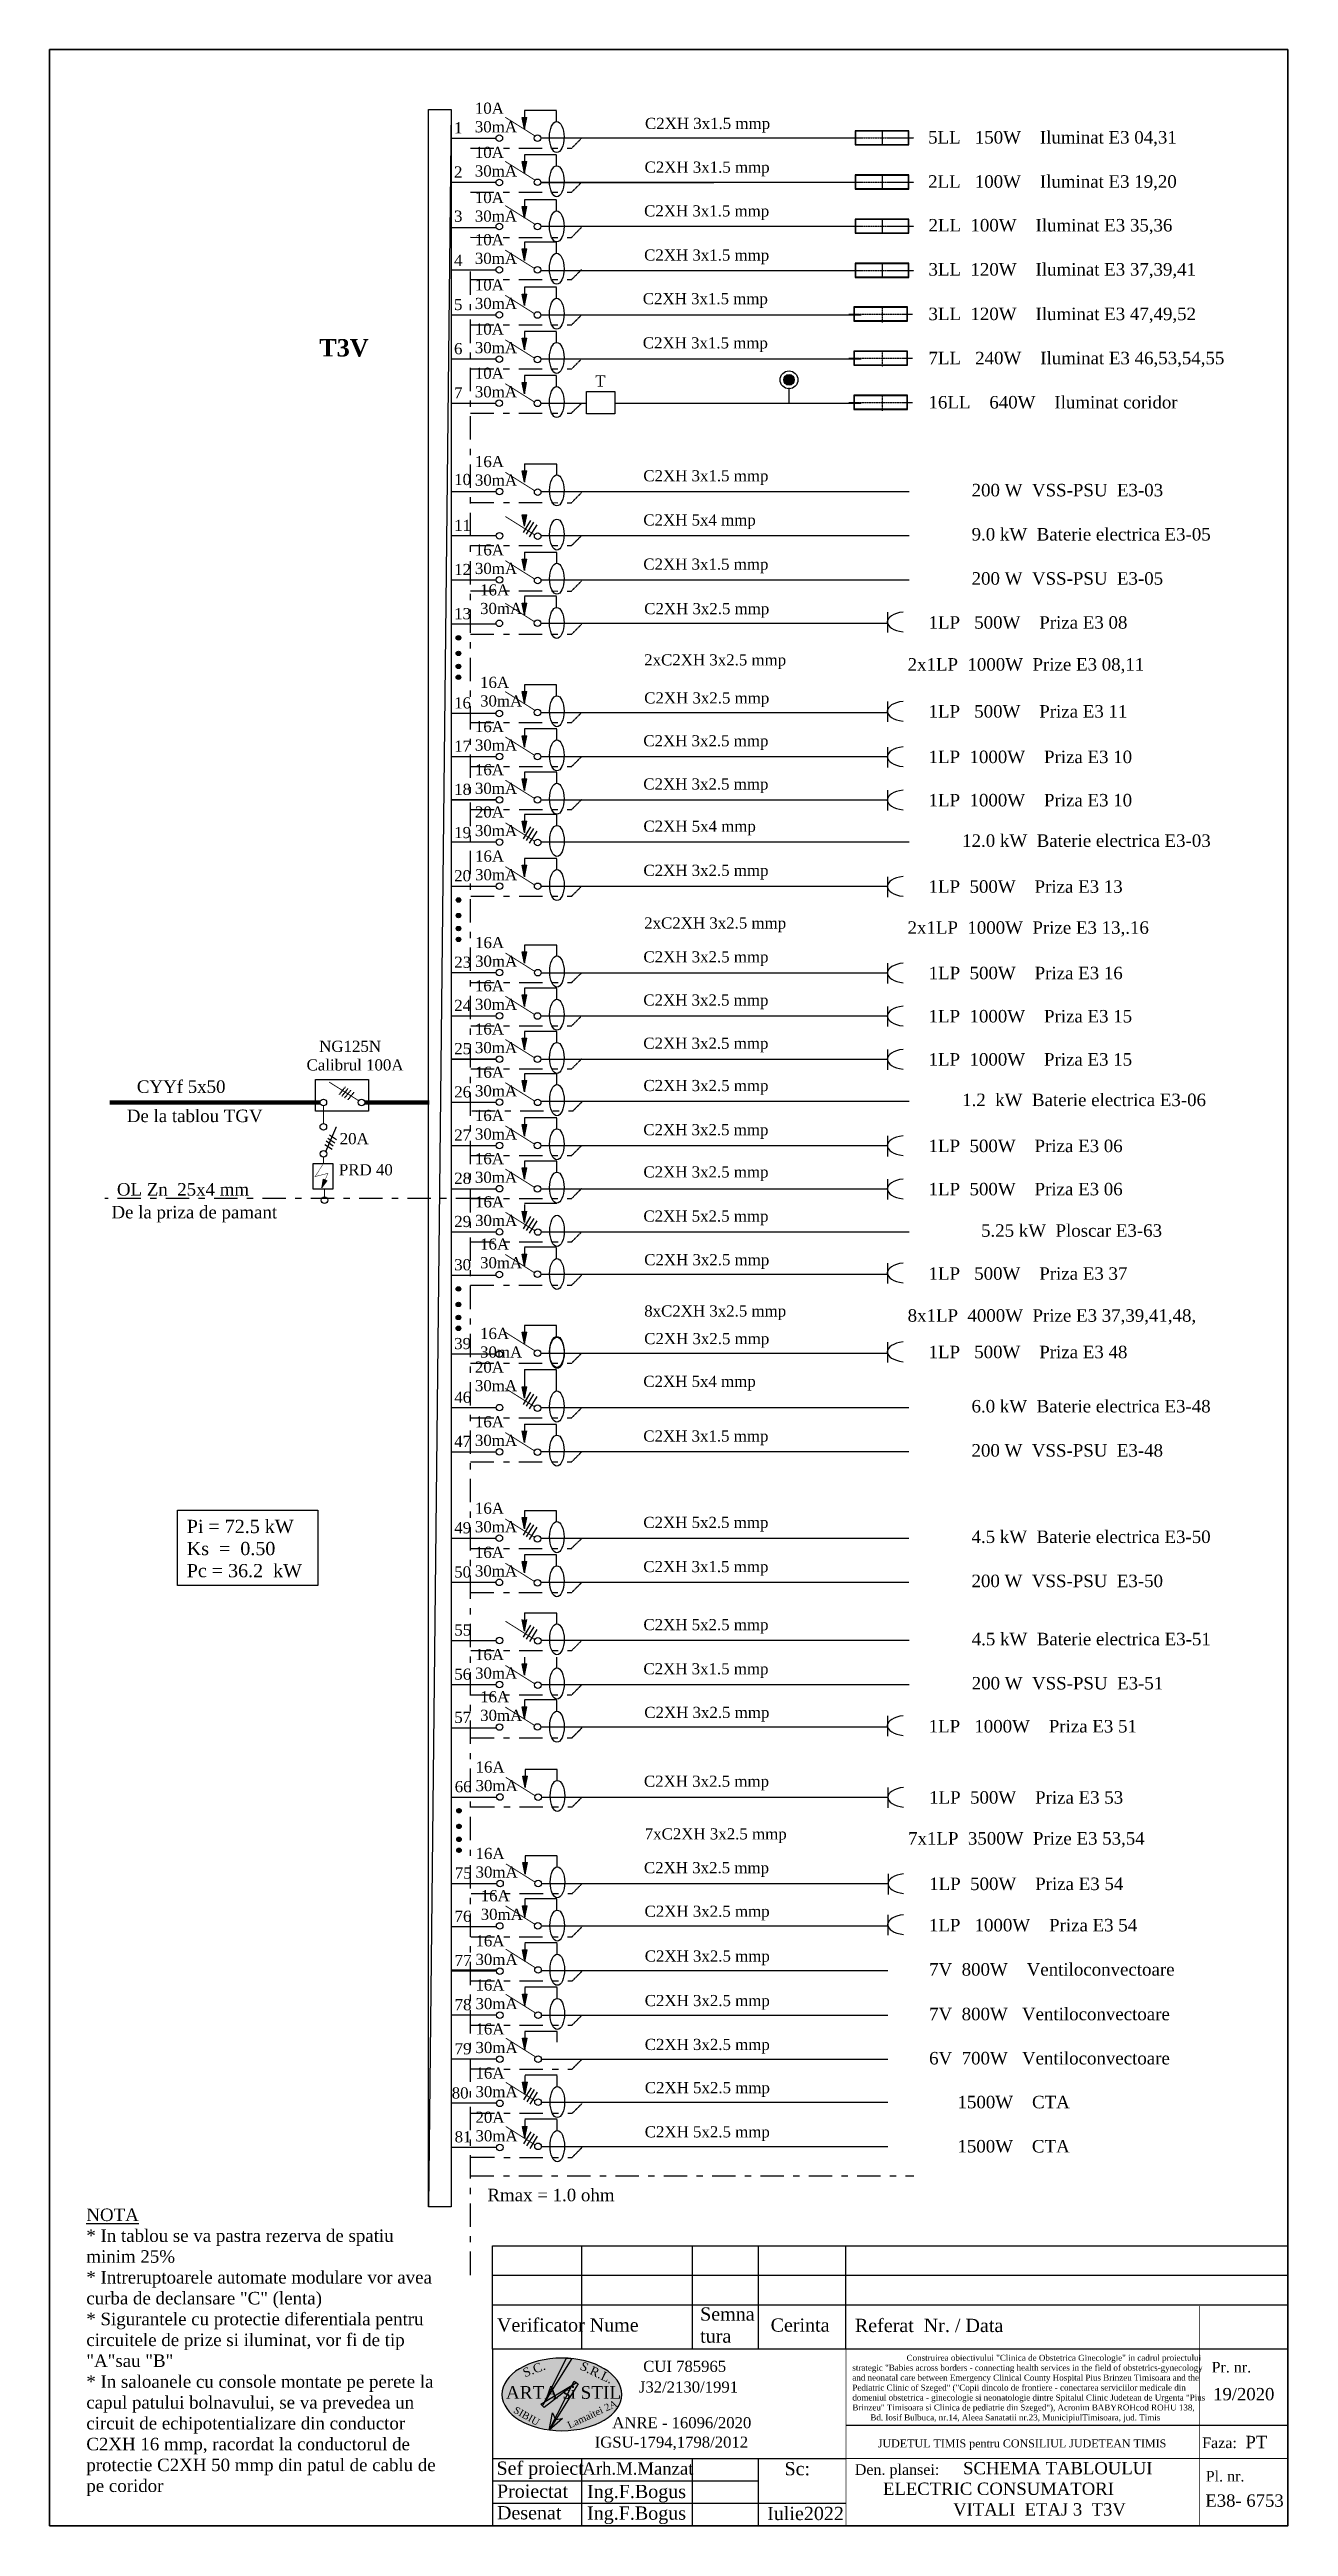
# Model space of a CAD drawing. Header units: inches. Extents: x -369701 to 85886, y 28217 to 66726.
# Drawn here: x -21150 to -7126, y 28218 to 56259 of the extents above; entities that cross this region are included whole.
import ezdxf

# ---------------------------------------------------------------- set-up
doc = ezdxf.new("R2010")
doc.units = ezdxf.units.IN
doc.header["$MEASUREMENT"] = 0
for name, pattern in [('DASHDOTX2', [50.8, 25.4, -12.7, 0, -12.7]), ('DOUBLE_DASHED', [1.093611, 0.529167, -0.211667, 0.141111, -0.211667]), ('VERDECKT2_S2', [0.135, 0.1, -0.035])]:
    doc.linetypes.add(name, pattern=pattern)
doc.layers.add('Circuite', color=7, linetype='Continuous', lineweight=25)
for name, color, linetype in [('circuite iluminat normal', 7, 'Continuous'), ('circuite prize normal', 7, 'Continuous'), ('ELECTRICAL', 7, 'Continuous'), ('Texte', 7, 'Continuous')]:
    doc.layers.add(name, color=color, linetype=linetype)
doc.styles.get("Standard").update_dxf_attribs({"font": 'arial.ttf'})

msp = doc.modelspace()

# ---------------------------------------------------------------- texts
at = {"layer": 'Circuite', "linetype": 'Continuous', "attachment_point": 1}
for s, insert, char_height, width in [('{\\fTimes New Roman|b0|i0|c0|p18;10A\\P30mA}', (-16336, 55658), 126.25, 407.03), ('{\\fTimes New Roman|b0|i0|c0|p18;10A\\P30mA}', (-16336, 55158), 126.25, 407.03), ('{\\fTimes New Roman|b0|i0|c0|p18;10A\\P30mA}', (-16336, 54647), 126.25, 407.03), ('{\\fTimes New Roman|b0|i0|c0|p18;10A\\P30mA}', (-16336, 54169), 126.25, 407.03), ('{\\fTimes New Roman|b0|i0|c0|p18;10A\\P30mA}', (-16336, 53658), 126.25, 407.03), ('{\\fTimes New Roman|b0|i0|c0|p18;10A\\P30mA}', (-16336, 53158), 126.25, 407.03), ('{\\fTimes New Roman|b0|i0|c0|p18;10A\\P30mA}', (-16336, 52658), 126.25, 407.03), ('{\\fTimes New Roman|b0|i0|c0|p18;  T}', (-15069, 52570), 126.25, 407.03), ('{\\fTimes New Roman|b0|i0|c0|p18;16A\\P30mA}', (-16335, 51658), 126.25, 407.03), ('{\\fTimes New Roman|b0|i0|c0|p18;16A\\P30mA}', (-16335, 50658), 126.25, 407.03), ('{\\fTimes New Roman|b0|i0|c0|p18;16A\\P30mA}', (-16277, 50205), 126.25, 407.03), ('{\\fTimes New Roman|b0|i0|c0|p18;16A\\P30mA}', (-16277, 49158), 126.25, 407.03), ('{\\fTimes New Roman|b0|i0|c0|p18;16A\\P30mA}', (-16335, 48658), 126.25, 407.03), ('{\\fTimes New Roman|b0|i0|c0|p18;16A\\P30mA}', (-16335, 48658), 126.25, 407.03), ('{\\fTimes New Roman|b0|i0|c0|p18;16A\\P30mA}', (-16335, 48169), 126.25, 407.03), ('{\\fTimes New Roman|b0|i0|c0|p18;16A\\P30mA}', (-16335, 48169), 126.25, 407.03), ('{\\fTimes New Roman|b0|i0|c0|p18;20A\\P30mA}', (-16335, 47691), 126.25, 407.03), ('{\\fTimes New Roman|b0|i0|c0|p18;16A\\P30mA}', (-16334, 47191), 126.25, 407.03), ('{\\fTimes New Roman|b0|i0|c0|p18;16A\\P30mA}', (-16334, 46212), 126.25, 407.03), ('{\\fTimes New Roman|b0|i0|c0|p18;16A\\P30mA}', (-16333, 46212), 126.25, 407.03), ('{\\fTimes New Roman|b0|i0|c0|p18;16A\\P30mA}', (-16335, 45723), 126.25, 407.03), ('{\\fTimes New Roman|b0|i0|c0|p18;16A\\P30mA}', (-16335, 45723), 126.25, 407.03), ('{\\fTimes New Roman|b0|i0|c0|p18;16A\\P30mA}', (-16335, 45234), 126.25, 407.03), ('{\\fTimes New Roman|b0|i0|c0|p18;16A\\P30mA}', (-16335, 45234), 126.25, 407.03), ('{\\fTimes New Roman|b0|i0|c0|p18;16A\\P30mA}', (-16335, 44744), 126.25, 407.03), ('{\\fTimes New Roman|b0|i0|c0|p18;16A\\P30mA}', (-16334, 44744), 126.25, 407.03), ('{\\fTimes New Roman|b0|i0|c0|p18;16A\\P30mA}', (-16335, 44255), 126.25, 407.03), ('{\\fTimes New Roman|b0|i0|c0|p18;16A\\P30mA}', (-16335, 43766), 126.25, 407.03), ('{\\fTimes New Roman|b0|i0|c0|p18;PRD 40}', (-17875, 43640), 126.38, 1127.52), ('{\\fTimes New Roman|b0|i0|c0|p18;16A\\P30mA}', (-16334, 43277), 126.25, 407.03), ('{\\fTimes New Roman|b0|i0|c0|p18;16A\\P30mA}', (-16333, 43277), 126.25, 407.03), ('{\\fTimes New Roman|b0|i0|c0|p18;16A\\P30mA}', (-16277, 42798), 126.25, 407.03), ('{\\fTimes New Roman|b0|i0|c0|p18;16A\\P30mA}', (-16277, 41787), 126.25, 407.03), ('{\\fTimes New Roman|b0|i0|c0|p18;20A\\P30mA}', (-16335, 41406), 126.25, 407.03), ('{\\fTimes New Roman|b0|i0|c0|p18;16A\\P30mA}', (-16335, 40787), 126.25, 407.03), ('{\\fTimes New Roman|b0|i0|c0|p18;16A\\P30mA}', (-16335, 39809), 126.25, 407.03), ('{\\fTimes New Roman|b0|i0|c0|p18;16A\\P30mA}', (-16335, 39309), 126.25, 407.03), ('{\\fTimes New Roman|b0|i0|c0|p18;16A\\P30mA}', (-16334, 38152), 126.25, 407.03), ('{\\fTimes New Roman|b0|i0|c0|p18;16A\\P30mA}', (-16276, 37674), 126.25, 407.03), ('{\\fTimes New Roman|b0|i0|c0|p18;16A\\P30mA}', (-16328, 36879), 126.25, 407.03), ('{\\fTimes New Roman|b0|i0|c0|p18;16A\\P30mA}', (-16328, 35900), 126.25, 407.03), ('{\\fTimes New Roman|b0|i0|c0|p18;16A\\P30mA}', (-16328, 35900), 126.25, 407.03), ('{\\fTimes New Roman|b0|i0|c0|p18;16A\\P30mA}', (-16270, 35422), 126.25, 407.03), ('{\\fTimes New Roman|b0|i0|c0|p18;16A\\P30mA}', (-16329, 34911), 126.25, 407.03), ('{\\fTimes New Roman|b0|i0|c0|p18;16A\\P30mA}', (-16329, 34411), 126.25, 407.03), ('{\\fTimes New Roman|b0|i0|c0|p18;16A\\P30mA}', (-16329, 33914), 126.25, 407.03), ('{\\fTimes New Roman|b0|i0|c0|p18;16A\\P30mA}', (-16329, 33414), 126.25, 407.03), ('{\\fTimes New Roman|b0|i0|c0|p18;20A\\P30mA}', (-16329, 32914), 126.25, 407.03)]:
    msp.add_mtext(s, dxfattribs=dict(at, insert=insert, char_height=char_height, width=width))
at = {"layer": 'ELECTRICAL', "linetype": 'Continuous', "attachment_point": 1}
for s, insert, char_height, width in [('{\\fTimes New Roman|b0|i0|c0|p18;1}', (-16572, 55436), 126.38, 407.44), ('{\\fTimes New Roman|b0|i0|c0|p18;2}', (-16572, 54936), 126.38, 407.44), ('{\\fTimes New Roman|b0|i0|c0|p18;3}', (-16572, 54436), 126.38, 407.44), ('{\\fTimes New Roman|b0|i0|c0|p18;4}', (-16572, 53936), 126.38, 407.44), ('{\\fTimes New Roman|b0|i0|c0|p18;5}', (-16572, 53436), 126.38, 407.44), ('{\\fTimes New Roman|b1|i0|c0|p18;\\C1;T3V}', (-18098, 52981), 196.58, 477.25), ('{\\fTimes New Roman|b0|i0|c0|p18;6}', (-16572, 52936), 126.38, 407.44), ('{\\fTimes New Roman|b0|i0|c0|p18;7}', (-16571, 52436), 126.38, 407.44), ('{\\fTimes New Roman|b0|i0|c0|p18;10}', (-16570, 51455), 126.38, 407.44), ('{\\fTimes New Roman|b0|i0|c0|p18;11}', (-16570, 50936), 126.38, 407.44), ('{\\fTimes New Roman|b0|i0|c0|p18;11}', (-16570, 50936), 126.38, 407.44), ('{\\fTimes New Roman|b0|i0|c0|p18;12}', (-16570, 50436), 126.38, 407.44), ('{\\fTimes New Roman|b0|i0|c0|p18;13}', (-16570, 49936), 126.38, 407.44), ('{\\fTimes New Roman|b0|i0|c0|p18;16}', (-16571, 48926), 126.38, 407.44), ('{\\fTimes New Roman|b0|i0|c0|p18;17}', (-16570, 48436), 126.38, 407.44), ('{\\fTimes New Roman|b0|i0|c0|p18;18}', (-16570, 47947), 126.38, 407.44), ('{\\fTimes New Roman|b0|i0|c0|p18;19}', (-16570, 47458), 126.38, 407.44), ('{\\fTimes New Roman|b0|i0|c0|p18;20}', (-16570, 46969), 126.38, 407.44), ('{\\fTimes New Roman|b0|i0|c0|p18;23}', (-16569, 45990), 126.38, 407.44), ('{\\fTimes New Roman|b0|i0|c0|p18;24}', (-16569, 45501), 126.38, 407.44), ('{\\fTimes New Roman|b0|i0|c0|p18;   NG125N\\PCalibrul 100A}', (-18241, 45038), 126.38, 1443.2), ('{\\fTimes New Roman|b0|i0|c0|p18;25}', (-16569, 45012), 126.38, 407.44), ('{\\fTimes New Roman|b0|i0|c0|p18;26}', (-16569, 44522), 126.38, 407.44), ('{\\fTimes New Roman|b0|i0|c0|p18;         De la tablou TGV\\P                         }', (-20757, 44258), 141.54, 3139.93), ('{\\fTimes New Roman|b0|i0|c0|p18;27}', (-16569, 44033), 126.38, 407.44), ('{\\fTimes New Roman|b0|i0|c0|p18;20A}', (-17866, 43992), 126.38, 407.44), ('{\\fTimes New Roman|b0|i0|c0|p18;28}', (-16569, 43544), 126.38, 407.44), ('{\\fTimes New Roman|b0|i0|c0|p18;De la priza de pamant}', (-20450, 43168), 141.54, 3139.93), ('{\\fTimes New Roman|b0|i0|c0|p18;29}', (-16569, 43055), 126.38, 407.44), ('{\\fTimes New Roman|b0|i0|c0|p18;30}', (-16570, 42565), 126.38, 407.44), ('{\\fTimes New Roman|b0|i0|c0|p18;39}', (-16570, 41673), 126.38, 407.44), ('{\\fTimes New Roman|b0|i0|c0|p18;46}', (-16569, 41065), 126.38, 407.44), ('{\\fTimes New Roman|b0|i0|c0|p18;47}', (-16570, 40565), 126.38, 407.44), ('{\\fTimes New Roman|b0|i0|c0|p18;\\C1;Pi\\fTimes New Roman|b1|i0|c0|p18; \\fTimes New Roman|b0|i0|c0|p18;= 72.5 kW\\PKs  =  0.50\\PPc\\fTimes New Roman|b1|i0|c0|p18; \\fTimes New Roman|b0|i0|c0|p18;= 36.2  kW}', (-19597, 39614), 150, 1841.24), ('{\\fTimes New Roman|b0|i0|c0|p18;49}', (-16569, 39587), 126.38, 407.44), ('{\\fTimes New Roman|b0|i0|c0|p18;50}', (-16570, 39087), 126.38, 407.44), ('{\\fTimes New Roman|b0|i0|c0|p18;55}', (-16568, 38430), 126.38, 407.44), ('{\\fTimes New Roman|b0|i0|c0|p18;56}', (-16569, 37930), 126.38, 407.44), ('{\\fTimes New Roman|b0|i0|c0|p18;57}', (-16569, 37441), 126.38, 407.44), ('{\\fTimes New Roman|b0|i0|c0|p18;66}', (-16564, 36657), 126.38, 407.44), ('{\\fTimes New Roman|b0|i0|c0|p18;75}', (-16563, 35678), 126.38, 407.44), ('{\\fTimes New Roman|b0|i0|c0|p18;76}', (-16566, 35189), 126.38, 407.44), ('{\\fTimes New Roman|b0|i0|c0|p18;77}', (-16565, 34689), 126.38, 407.44), ('{\\fTimes New Roman|b0|i0|c0|p18;78}', (-16565, 34189), 126.38, 407.44), ('{\\fTimes New Roman|b0|i0|c0|p18;79}', (-16565, 33689), 126.38, 407.44), ('\\pxt1;{\\fTimes New Roman|b0|i0|c0|p18;80}', (-16598, 33189), 126.38, 407.44), ('{\\fTimes New Roman|b0|i0|c0|p18;81}', (-16565, 32692), 126.38, 407.44)]:
    msp.add_mtext(s, dxfattribs=dict(at, insert=insert, char_height=char_height, width=width))
at = {"layer": 'ELECTRICAL', "linetype": 'DOUBLE_DASHED', "attachment_point": 1}
for s, insert, char_height, width in [('{\\fTimes New Roman|b0|i0|c0|p18;C2XH 3x1.5 mmp}', (-14410, 55486), 126.38, 2813.98), ('{\\fTimes New Roman|b0|i0|c0|p18;5LL   150W    Iluminat E3 04,31}', (-11205, 55336), 141.54, 8555.18), ('{\\fTimes New Roman|b0|i0|c0|p18;C2XH 3x1.5 mmp}', (-14415, 54991), 126.38, 2813.98), ('{\\fTimes New Roman|b0|i0|c0|p18;2LL   100W    Iluminat E3 19,20}', (-11205, 54836), 141.54, 8555.18), ('{\\fTimes New Roman|b0|i0|c0|p18;C2XH 3x1.5 mmp}', (-14420, 54496), 126.38, 2813.98), ('{\\fTimes New Roman|b0|i0|c0|p18;2LL  100W    Iluminat E3 35,36}', (-11201, 54341), 141.54, 8555.18), ('{\\fTimes New Roman|b0|i0|c0|p18;C2XH 3x1.5 mmp}', (-14420, 53996), 126.38, 2813.98), ('{\\fTimes New Roman|b0|i0|c0|p18;3LL  120W    Iluminat E3 37,39,41}', (-11201, 53841), 141.54, 8555.18), ('{\\fTimes New Roman|b0|i0|c0|p18;C2XH 3x1.5 mmp}', (-14435, 53502), 126.38, 2813.98), ('{\\fTimes New Roman|b0|i0|c0|p18;3LL  120W    Iluminat E3 47,49,52}', (-11201, 53337), 141.54, 8555.18), ('{\\fTimes New Roman|b0|i0|c0|p18;C2XH 3x1.5 mmp}', (-14435, 53002), 126.38, 2813.98), ('\\pxt18,19;{\\fTimes New Roman|b0|i0|c0|p18;7LL   240W    Iluminat E3 46,53,54,55}', (-11201, 52837), 141.54, 8555.18), ('{\\fTimes New Roman|b0|i0|c0|p18;16LL    640W    Iluminat coridor}', (-11201, 52337), 141.54, 8555.18), ('{\\fTimes New Roman|b0|i0|c0|p18;C2XH 3x1.5 mmp}', (-14429, 51497), 126.38, 2813.98), ('{\\fTimes New Roman|b0|i0|c0|p18;         200 W  VSS-PSU  E3-03}', (-11194, 51342), 141.54, 8555.18), ('{\\fTimes New Roman|b0|i0|c0|p18;C2XH 5x4 mmp}', (-14429, 50997), 126.38, 2813.98), ('{\\fTimes New Roman|b0|i0|c0|p18;         9.0 kW  Baterie electrica E3-05}', (-11194, 50842), 141.54, 8555.18), ('{\\fTimes New Roman|b0|i0|c0|p18;C2XH 3x1.5 mmp}', (-14429, 50497), 126.38, 2813.98), ('{\\fTimes New Roman|b0|i0|c0|p18;         200 W  VSS-PSU  E3-05}', (-11194, 50342), 141.54, 8555.18), ('{\\fTimes New Roman|b0|i0|c0|p18;C2XH 3x2.5 mmp}', (-14419, 49993), 126.38, 2813.98), ('{\\fTimes New Roman|b0|i0|c0|p18;1LP   500W    Priza E3 08}', (-11200, 49844), 141.54, 8555.18), ('{\\fTimes New Roman|b0|i0|c0|p18;2xC2XH 3x2.5 mmp}', (-14419, 49413), 126.38, 2813.98), ('{\\fTimes New Roman|b0|i0|c0|p18;2x1LP  1000W  Prize E3 08,11}', (-11437, 49369), 141.54, 8555.18), ('{\\fTimes New Roman|b0|i0|c0|p18;C2XH 3x2.5 mmp}', (-14419, 48982), 126.38, 2813.98), ('{\\fTimes New Roman|b0|i0|c0|p18;1LP   500W    Priza E3 11}', (-11200, 48837), 141.54, 8555.18), ('{\\fTimes New Roman|b0|i0|c0|p18;C2XH 3x2.5 mmp}', (-14429, 48497), 126.38, 2813.98), ('{\\fTimes New Roman|b0|i0|c0|p18;1LP  1000W    Priza E3 10}', (-11200, 48322), 141.54, 8555.18), ('{\\fTimes New Roman|b0|i0|c0|p18;C2XH 3x2.5 mmp}', (-14429, 48008), 126.38, 2813.98), ('{\\fTimes New Roman|b0|i0|c0|p18;1LP  1000W    Priza E3 10}', (-11200, 47832), 141.54, 8555.18), ('{\\fTimes New Roman|b0|i0|c0|p18;C2XH 5x4 mmp}', (-14428, 47530), 126.38, 2813.98), ('{\\fTimes New Roman|b0|i0|c0|p18;       12.0 kW  Baterie electrica E3-03}', (-11194, 47374), 141.54, 8555.18), ('{\\fTimes New Roman|b0|i0|c0|p18;C2XH 3x2.5 mmp}', (-14428, 47030), 126.38, 2813.98), ('{\\fTimes New Roman|b0|i0|c0|p18;1LP  500W    Priza E3 13}', (-11200, 46854), 141.54, 8555.18), ('{\\fTimes New Roman|b0|i0|c0|p18;2xC2XH 3x2.5 mmp}', (-14419, 46434), 126.38, 2813.98), ('{\\fTimes New Roman|b0|i0|c0|p18;2x1LP  1000W  Prize E3 13,.16}', (-11438, 46390), 141.54, 8555.18), ('{\\fTimes New Roman|b0|i0|c0|p18;C2XH 3x2.5 mmp}', (-14428, 46051), 126.38, 2813.98), ('{\\fTimes New Roman|b0|i0|c0|p18;1LP  500W    Priza E3 16}', (-11199, 45875), 141.54, 8555.18), ('{\\fTimes New Roman|b0|i0|c0|p18;C2XH 3x2.5 mmp}', (-14429, 45562), 126.38, 2813.98), ('{\\fTimes New Roman|b0|i0|c0|p18;1LP  1000W    Priza E3 15}', (-11200, 45386), 141.54, 8555.18), ('{\\fTimes New Roman|b0|i0|c0|p18;C2XH 3x2.5 mmp}', (-14429, 45073), 126.38, 2813.98), ('{\\fTimes New Roman|b0|i0|c0|p18;1LP  1000W    Priza E3 15}', (-11200, 44897), 141.54, 8555.18), ('{\\fTimes New Roman|b0|i0|c0|p18;    CYYf 5x50}', (-20376, 44589), 141.54, 2813.98), ('{\\fTimes New Roman|b0|i0|c0|p18;C2XH 3x2.5 mmp}', (-14428, 44594), 126.38, 2813.98), ('{\\fTimes New Roman|b0|i0|c0|p18;       1.2  kW  Baterie electrica E3-06}', (-11194, 44439), 141.54, 8555.18), ('{\\fTimes New Roman|b0|i0|c0|p18;C2XH 3x2.5 mmp}', (-14429, 44094), 126.38, 2813.98), ('{\\fTimes New Roman|b0|i0|c0|p18;1LP  500W    Priza E3 06}', (-11200, 43918), 141.54, 8555.18), ('{\\fTimes New Roman|b0|i0|c0|p18;C2XH 3x2.5 mmp}', (-14428, 43616), 126.38, 2813.98), ('{\\fTimes New Roman|b0|i0|c0|p18;OL Zn  25x4 mm}', (-20388, 43426), 141.54, 1941.33), ('{\\fTimes New Roman|b0|i0|c0|p18;1LP  500W    Priza E3 06}', (-11200, 43429), 141.54, 8555.18), ('{\\fTimes New Roman|b0|i0|c0|p18;C2XH 5x2.5 mmp}', (-14428, 43116), 126.38, 2813.98), ('{\\fTimes New Roman|b0|i0|c0|p18;           5.25 kW  Ploscar E3-63}', (-11194, 42960), 141.54, 8555.18), ('{\\fTimes New Roman|b0|i0|c0|p18;C2XH 3x2.5 mmp}', (-14419, 42622), 126.38, 2813.98), ('{\\fTimes New Roman|b0|i0|c0|p18;1LP   500W    Priza E3 37}', (-11200, 42473), 141.54, 8555.18), ('{\\fTimes New Roman|b0|i0|c0|p18;8xC2XH 3x2.5 mmp}', (-14419, 42042), 126.38, 2813.98), ('{\\fTimes New Roman|b0|i0|c0|p18;8x1LP  4000W  Prize E3 37,39,41,48,}', (-11437, 41998), 141.54, 8555.18), ('{\\fTimes New Roman|b0|i0|c0|p18;C2XH 3x2.5 mmp}', (-14419, 41729), 126.38, 2813.98), ('{\\fTimes New Roman|b0|i0|c0|p18;1LP   500W    Priza E3 48}', (-11200, 41585), 141.54, 8555.18), ('{\\fTimes New Roman|b0|i0|c0|p18;C2XH 5x4 mmp}', (-14429, 41245), 126.38, 2813.98), ('{\\fTimes New Roman|b0|i0|c0|p18;         6.0 kW  Baterie electrica E3-48}', (-11195, 40971), 141.54, 8555.18), ('{\\fTimes New Roman|b0|i0|c0|p18;C2XH 3x1.5 mmp}', (-14429, 40626), 126.38, 2813.98), ('{\\fTimes New Roman|b0|i0|c0|p18;         200 W  VSS-PSU  E3-48}', (-11195, 40471), 141.54, 8555.18), ('{\\fTimes New Roman|b0|i0|c0|p18;C2XH 5x2.5 mmp}', (-14429, 39648), 126.38, 2813.98), ('{\\fTimes New Roman|b0|i0|c0|p18;         4.5 kW  Baterie electrica E3-50}', (-11195, 39493), 141.54, 8555.18), ('{\\fTimes New Roman|b0|i0|c0|p18;C2XH 3x1.5 mmp}', (-14429, 39148), 126.38, 2813.98), ('{\\fTimes New Roman|b0|i0|c0|p18;         200 W  VSS-PSU  E3-50}', (-11195, 38993), 141.54, 8555.18), ('{\\fTimes New Roman|b0|i0|c0|p18;C2XH 5x2.5 mmp}', (-14428, 38491), 126.38, 2813.98), ('{\\fTimes New Roman|b0|i0|c0|p18;         4.5 kW  Baterie electrica E3-51}', (-11193, 38335), 141.54, 8555.18), ('{\\fTimes New Roman|b0|i0|c0|p18;C2XH 3x1.5 mmp}', (-14428, 37991), 126.38, 2813.98), ('{\\fTimes New Roman|b0|i0|c0|p18;         200 W  VSS-PSU  E3-51}', (-11193, 37835), 141.54, 8555.18), ('{\\fTimes New Roman|b0|i0|c0|p18;C2XH 3x2.5 mmp}', (-14418, 37497), 126.38, 2813.98), ('{\\fTimes New Roman|b0|i0|c0|p18;1LP   1000W    Priza E3 51}', (-11199, 37348), 141.54, 8555.18), ('{\\fTimes New Roman|b0|i0|c0|p18;C2XH 3x2.5 mmp}', (-14422, 36718), 126.38, 2813.98), ('{\\fTimes New Roman|b0|i0|c0|p18;1LP  500W    Priza E3 53}', (-11194, 36542), 141.54, 8555.18), ('{\\fTimes New Roman|b0|i0|c0|p18;7xC2XH 3x2.5 mmp}', (-14413, 36122), 126.38, 2813.98), ('{\\fTimes New Roman|b0|i0|c0|p18;7x1LP  3500W  Prize E3 53,54}', (-11432, 36078), 141.54, 8555.18), ('{\\fTimes New Roman|b0|i0|c0|p18;C2XH 3x2.5 mmp}', (-14422, 35739), 126.38, 2813.98), ('{\\fTimes New Roman|b0|i0|c0|p18;1LP  500W    Priza E3 54}', (-11193, 35564), 141.54, 8555.18), ('{\\fTimes New Roman|b0|i0|c0|p18;C2XH 3x2.5 mmp}', (-14415, 35246), 126.38, 2813.98), ('{\\fTimes New Roman|b0|i0|c0|p18;1LP   1000W    Priza E3 54}', (-11196, 35096), 141.54, 8555.18), ('{\\fTimes New Roman|b0|i0|c0|p18;C2XH 3x2.5 mmp}', (-14413, 34739), 126.38, 2813.98), ('{\\fTimes New Roman|b0|i0|c0|p18;7V  800W    Ventiloconvectoare}', (-11194, 34595), 141.54, 8555.18), ('{\\fTimes New Roman|b0|i0|c0|p18;C2XH 3x2.5 mmp}', (-14413, 34235), 126.38, 2813.98), ('{\\fTimes New Roman|b0|i0|c0|p18;7V  800W   Ventiloconvectoare}', (-11194, 34090), 141.54, 8555.18), ('{\\fTimes New Roman|b0|i0|c0|p18;C2XH 3x2.5 mmp}', (-14413, 33738), 126.38, 2813.98), ('{\\fTimes New Roman|b0|i0|c0|p18;6V  700W   Ventiloconvectoare}', (-11194, 33590), 141.54, 8555.18), ('{\\fTimes New Roman|b0|i0|c0|p18;C2XH 5x2.5 mmp}', (-14412, 33249), 126.38, 2813.98), ('{\\fTimes New Roman|b0|i0|c0|p18;      1500W    CTA}', (-11193, 33093), 141.54, 8555.18), ('{\\fTimes New Roman|b0|i0|c0|p18;C2XH 5x2.5 mmp}', (-14413, 32749), 126.38, 2813.98), ('{\\fTimes New Roman|b0|i0|c0|p18;      1500W    CTA}', (-11194, 32593), 141.54, 8555.18), ('{\\fTimes New Roman|b0|i0|c0|p18;Rmax = 1.0 ohm}', (-16194, 32041), 141.54, 8555.18), ('{\\fTimes New Roman|b0|i0|c0|p18;\\LNOTA\\P\\l* In tablou se va pastra rezerva de spatiu minim 25%\\P* Intreruptoarele automate modulare vor avea curba de declansare "C" (lenta)\\P* Sigurantele cu protectie diferentiala pentru circuitele de prize si iluminat, vor fi de tip "A"sau "B"\\P* In saloanele cu console montate pe perete la capul patului bolnavului, se va prevedea un circuit de echipotentializare din conductor C2XH 16 mmp, racordat la conductorul de protectie C2XH 50 mmp din patul de cablu de pe coridor}', (-20734, 31817), 141.541, 3974.27)]:
    msp.add_mtext(s, dxfattribs=dict(at, insert=insert, char_height=char_height, width=width))
at = {"layer": 'Texte', "linetype": 'Continuous', "attachment_point": 1}
for s, insert, char_height, width in [('\\fTimes New Roman|b0|i0|c0|p18;Verificator', (-16086, 30574), 150, 957.75), ('\\fTimes New Roman|b0|i0|c0|p18;Nume', (-15036, 30574), 150, 957.8), ('\\fTimes New Roman|b0|i0|c0|p18;Semna\\Ptura', (-13786, 30698), 150, 957.8), ('\\fTimes New Roman|b0|i0|c0|p18;Cerinta ', (-12988, 30573), 150, 713.5), ('{\\fTimes New Roman|b0|i0|c0|p18;19/2020}', (-7979, 29786), 140, 1414.36), ('{\\fTimes New Roman|b0|i0|c0|p18;Faza:}', (-8103, 29225), 120, 1414.36), ('{\\fTimes New Roman|b0|i0|c0|p18;  PT }', (-7719, 29244), 140, 1414.36), ('{\\fTimes New Roman|b0|i0|c0|p18;Sef proiect}', (-16091, 28953), 150, 1016.64), ('{\\fTimes New Roman|b0|i0|c0|p18;Arh.M.Manzat}', (-15119, 28944), 140, 1423.27), ('{\\fTimes New Roman|b0|i0|c0|p18;  Sc:}', (-12944, 28947), 150, 713.5), ('{\\fTimes New Roman|b0|i0|c0|p18;                \\H0.93333x;SCHEMA TABLOULUI ELECTRIC CONSUMATORI \\P               VITALI  ETAJ 3  \\C1;T3V}', (-11716, 28948), 150, 3496), ('{\\fTimes New Roman|b0|i0|c0|p18;Proiectat}', (-16086, 28692), 150, 957.75), ('{\\fTimes New Roman|b0|i0|c0|p18;Ing.F.Bogus}', (-15066, 28689), 150, 957.75), ('{\\fTimes New Roman|b0|i0|c0|p18;Desenat}', (-16086, 28448), 150, 957.75), ('{\\fTimes New Roman|b0|i0|c0|p18;Ing.F.Bogus}', (-15066, 28444), 150, 957.75), ('{\\fTimes New Roman|b0|i0|c0|p18;Iulie2022}', (-13027, 28440), 150, 1534.79), ('{\\fTimes New Roman|b0|i0|c0|p18; E38- 6753}', (-8120, 28581), 140, 1414.36)]:
    msp.add_mtext(s, dxfattribs=dict(at, insert=insert, char_height=char_height, width=width))
at = {"layer": 'Texte', "attachment_point": 1}
for s, insert, char_height, width in [('\\fTimes New Roman|b0|i0|c0|p18;Referat  Nr. / Data', (-12034, 30569), 150, 2000.85), ('{\\fTimes New Roman|b0|i0|c0|p18;        CUI 785965 \\H1.1x; }', (-14808, 30093), 125, 4218.94), ('{\\fTimes New Roman|b0|i0|c0|p18;                        \\H1.38x;      \\H0.97826x;Construirea obiectivului "Clinica de Obstetrica Ginecologie" in cadrul proiectului\\Pstrategic "Babies across borders - connecting health services in the field of obstetrics-gynecology and neonatal care between Emergency Clinical County Hospital Pius Brinzeu Timisoara and the Pediatric Clinic of Szeged" ("Copii dincolo de frontiere - conectarea serviciilor medicale din domeniul obstetrica - ginecologie si neonatologie dintre Spitalul Clinic Judetean de Urgenta "Pius Brinzeu" Timisoara si Clinica de pediatrie din Szeged"), Acronim BABYROHcod ROHU 138, \\P        Bd. Iosif Bulbuca, nr.14, Aleea Sanatatii nr.23, MunicipiulTimisoara, jud. Timis}', (-12063, 30161), 50, 3987.91), ('{\\fTimes New Roman|b0|i0|c0|p18;Pr. nr.}', (-7996, 30081), 120, 1688.6), ('{\\fTimes New Roman|b0|i0|c0|p18;ARTA si STIL }', (-15985, 29807), 144, 3081.12), ('\\pxt9;{\\fTimes New Roman|b0|i0|c0|p18;J32/2130/1991}', (-14479, 29859), 125, 4218.94), ('\\pxt12;{\\fTimes New Roman|b0|i0|c0|p18;ANRE - 16096/2020}', (-14780, 29455), 125, 4218.94), ('{\\fTimes New Roman|b0|i0|c0|p18;IGSU-1794,1798/2012}', (-14979, 29235), 125, 4218.94), ('{\\fTimes New Roman|b0|i0|c0|p18;JUDETUL TIMIS pentru CONSILIUL JUDETEAN TIMIS}', (-11775, 29203), 90, 3509.52), ('{\\fTimes New Roman|b0|i0|c0|p18;Den. plansei:   }', (-12035, 28922), 120, 1562.27), ('{\\fTimes New Roman|b0|i0|c0|p18;Pl. nr.}', (-8063, 28847), 120, 937.77)]:
    msp.add_mtext(s, dxfattribs=dict(at, insert=insert, char_height=char_height, width=width))
at = {"layer": 'Texte', "width": 3081.12, "attachment_point": 1}
for s, insert, char_height, rotation in [('{\\fTimes New Roman|b0|i0|c0|p18;S.C.}', (-15806, 29999), 100, 20.7146), ('{\\fTimes New Roman|b0|i0|c0|p18;S.R.L.}', (-15113, 30090), 100, 334.5926), ('{\\fTimes New Roman|b0|i0|c0|p18;SIBIU}', (-15867, 29581), 80, 330.2913), ('{\\fTimes New Roman|b0|i0|c0|p18;Lamaitei 2A}', (-15299, 29397), 80, 25.0215)]:
    msp.add_mtext(s, dxfattribs=dict(at, insert=insert, char_height=char_height, rotation=rotation))

# ---------------------------------------------------------------- hatches: boundary and pattern name
at = {"layer": 'Circuite', "linetype": 'Continuous'}
h = msp.add_hatch(color=256, dxfattribs=at)
h.paths.add_polyline_path([(-15775, 55362), (-15775, 55491), (-15802, 55491)])
h.paths.add_polyline_path([(-15749, 55491), (-15775, 55491), (-15775, 55362)])
h = msp.add_hatch(color=256, dxfattribs=at)
h.paths.add_polyline_path([(-15775, 55362), (-15775, 55491), (-15802, 55491)])
h.paths.add_polyline_path([(-15749, 55491), (-15775, 55491), (-15775, 55362)])
h = msp.add_hatch(color=256, dxfattribs=at)
h.paths.add_polyline_path([(-15775, 54862), (-15775, 54991), (-15802, 54991)])
h.paths.add_polyline_path([(-15749, 54991), (-15775, 54991), (-15775, 54862)])
h = msp.add_hatch(color=256, dxfattribs=at)
h.paths.add_polyline_path([(-15775, 54862), (-15775, 54991), (-15802, 54991)])
h.paths.add_polyline_path([(-15749, 54991), (-15775, 54991), (-15775, 54862)])
h = msp.add_hatch(color=256, dxfattribs=at)
h.paths.add_polyline_path([(-15775, 54351), (-15775, 54481), (-15802, 54481)])
h.paths.add_polyline_path([(-15749, 54481), (-15775, 54481), (-15775, 54351)])
h = msp.add_hatch(color=256, dxfattribs=at)
h.paths.add_polyline_path([(-15775, 54351), (-15775, 54481), (-15802, 54481)])
h.paths.add_polyline_path([(-15749, 54481), (-15775, 54481), (-15775, 54351)])
h = msp.add_hatch(color=256, dxfattribs=at)
h.paths.add_polyline_path([(-15775, 53872), (-15775, 54002), (-15802, 54002)])
h.paths.add_polyline_path([(-15749, 54002), (-15775, 54002), (-15775, 53872)])
h = msp.add_hatch(color=256, dxfattribs=at)
h.paths.add_polyline_path([(-15775, 53872), (-15775, 54002), (-15802, 54002)])
h.paths.add_polyline_path([(-15749, 54002), (-15775, 54002), (-15775, 53872)])
h = msp.add_hatch(color=256, dxfattribs=at)
h.paths.add_polyline_path([(-15775, 53362), (-15775, 53491), (-15802, 53491)])
h.paths.add_polyline_path([(-15749, 53491), (-15775, 53491), (-15775, 53362)])
h = msp.add_hatch(color=256, dxfattribs=at)
h.paths.add_polyline_path([(-15775, 53362), (-15775, 53491), (-15802, 53491)])
h.paths.add_polyline_path([(-15749, 53491), (-15775, 53491), (-15775, 53362)])
h = msp.add_hatch(color=256, dxfattribs=at)
h.paths.add_polyline_path([(-15775, 52862), (-15775, 52991), (-15802, 52991)])
h.paths.add_polyline_path([(-15749, 52991), (-15775, 52991), (-15775, 52862)])
h = msp.add_hatch(color=256, dxfattribs=at)
h.paths.add_polyline_path([(-15775, 52862), (-15775, 52991), (-15802, 52991)])
h.paths.add_polyline_path([(-15749, 52991), (-15775, 52991), (-15775, 52862)])
h = msp.add_hatch(color=256, dxfattribs=at)
h.paths.add_polyline_path([(-15776, 52362), (-15776, 52491), (-15802, 52491)])
h.paths.add_polyline_path([(-15750, 52491), (-15776, 52491), (-15776, 52362)])
h = msp.add_hatch(color=256, dxfattribs=at)
h.paths.add_polyline_path([(-15776, 52362), (-15776, 52491), (-15802, 52491)])
h.paths.add_polyline_path([(-15750, 52491), (-15776, 52491), (-15776, 52362)])
at = {"layer": 'Circuite'}
msp.add_hatch(color=1, dxfattribs=at).paths.add_polyline_path([(-12720, 52520, 1), (-12840, 52520, 1)])
at = {"layer": 'Circuite', "linetype": 'Continuous'}
h = msp.add_hatch(color=256, dxfattribs=at)
h.paths.add_polyline_path([(-15774, 51362), (-15774, 51491), (-15801, 51491)])
h.paths.add_polyline_path([(-15748, 51491), (-15774, 51491), (-15774, 51362)])
h = msp.add_hatch(color=256, dxfattribs=at)
h.paths.add_polyline_path([(-15774, 51362), (-15774, 51491), (-15800, 51491)])
h.paths.add_polyline_path([(-15748, 51491), (-15774, 51491), (-15774, 51362)])
h = msp.add_hatch(color=256, dxfattribs=at)
h.paths.add_polyline_path([(-15774, 50862), (-15774, 50991), (-15801, 50991)])
h.paths.add_polyline_path([(-15748, 50991), (-15774, 50991), (-15774, 50862)])
h = msp.add_hatch(color=256, dxfattribs=at)
h.paths.add_polyline_path([(-15774, 50862), (-15774, 50991), (-15800, 50991)])
h.paths.add_polyline_path([(-15748, 50991), (-15774, 50991), (-15774, 50862)])
h = msp.add_hatch(color=256, dxfattribs=at)
h.paths.add_polyline_path([(-15774, 50362), (-15774, 50491), (-15801, 50491)])
h.paths.add_polyline_path([(-15748, 50491), (-15774, 50491), (-15774, 50362)])
h = msp.add_hatch(color=256, dxfattribs=at)
h.paths.add_polyline_path([(-15774, 50362), (-15774, 50491), (-15800, 50491)])
h.paths.add_polyline_path([(-15748, 50491), (-15774, 50491), (-15774, 50362)])
h = msp.add_hatch(color=256, dxfattribs=at)
h.paths.add_polyline_path([(-15775, 49862), (-15775, 49991), (-15801, 49991)])
h.paths.add_polyline_path([(-15749, 49991), (-15775, 49991), (-15775, 49862)])
h = msp.add_hatch(color=256, dxfattribs=at)
h.paths.add_polyline_path([(-15775, 48862), (-15775, 48991), (-15801, 48991)])
h.paths.add_polyline_path([(-15749, 48991), (-15775, 48991), (-15775, 48862)])
h = msp.add_hatch(color=256, dxfattribs=at)
h.paths.add_polyline_path([(-15774, 48362), (-15774, 48491), (-15800, 48491)])
h.paths.add_polyline_path([(-15748, 48491), (-15774, 48491), (-15774, 48362)])
h = msp.add_hatch(color=256, dxfattribs=at)
h.paths.add_polyline_path([(-15774, 48362), (-15774, 48491), (-15800, 48491)])
h.paths.add_polyline_path([(-15748, 48491), (-15774, 48491), (-15774, 48362)])
h = msp.add_hatch(color=256, dxfattribs=at)
h.paths.add_polyline_path([(-15774, 47872), (-15774, 48002), (-15800, 48002)])
h.paths.add_polyline_path([(-15748, 48002), (-15774, 48002), (-15774, 47872)])
h = msp.add_hatch(color=256, dxfattribs=at)
h.paths.add_polyline_path([(-15774, 47872), (-15774, 48002), (-15800, 48002)])
h.paths.add_polyline_path([(-15748, 48002), (-15774, 48002), (-15774, 47872)])
h = msp.add_hatch(color=256, dxfattribs=at)
h.paths.add_polyline_path([(-15774, 47394), (-15774, 47524), (-15800, 47524)])
h.paths.add_polyline_path([(-15748, 47524), (-15774, 47524), (-15774, 47394)])
h = msp.add_hatch(color=256, dxfattribs=at)
h.paths.add_polyline_path([(-15774, 47394), (-15774, 47524), (-15800, 47524)])
h.paths.add_polyline_path([(-15748, 47524), (-15774, 47524), (-15774, 47394)])
h = msp.add_hatch(color=256, dxfattribs=at)
h.paths.add_polyline_path([(-15774, 46894), (-15774, 47024), (-15800, 47024)])
h.paths.add_polyline_path([(-15747, 47024), (-15774, 47024), (-15774, 46894)])
h = msp.add_hatch(color=256, dxfattribs=at)
h.paths.add_polyline_path([(-15774, 46894), (-15774, 47024), (-15800, 47024)])
h.paths.add_polyline_path([(-15747, 47024), (-15774, 47024), (-15774, 46894)])
h = msp.add_hatch(color=256, dxfattribs=at)
h.paths.add_polyline_path([(-15773, 45915), (-15773, 46045), (-15799, 46045)])
h.paths.add_polyline_path([(-15747, 46045), (-15773, 46045), (-15773, 45915)])
h = msp.add_hatch(color=256, dxfattribs=at)
h.paths.add_polyline_path([(-15773, 45915), (-15773, 46045), (-15799, 46045)])
h.paths.add_polyline_path([(-15747, 46045), (-15773, 46045), (-15773, 45915)])
h = msp.add_hatch(color=256, dxfattribs=at)
h.paths.add_polyline_path([(-15774, 45426), (-15774, 45556), (-15801, 45556)])
h.paths.add_polyline_path([(-15748, 45556), (-15774, 45556), (-15774, 45426)])
h = msp.add_hatch(color=256, dxfattribs=at)
h.paths.add_polyline_path([(-15774, 45426), (-15774, 45556), (-15801, 45556)])
h.paths.add_polyline_path([(-15748, 45556), (-15774, 45556), (-15774, 45426)])
h = msp.add_hatch(color=256, dxfattribs=at)
h.paths.add_polyline_path([(-15774, 44937), (-15774, 45067), (-15801, 45067)])
h.paths.add_polyline_path([(-15748, 45067), (-15774, 45067), (-15774, 44937)])
h = msp.add_hatch(color=256, dxfattribs=at)
h.paths.add_polyline_path([(-15774, 44937), (-15774, 45067), (-15801, 45067)])
h.paths.add_polyline_path([(-15748, 45067), (-15774, 45067), (-15774, 44937)])
h = msp.add_hatch(color=256, dxfattribs=at)
h.paths.add_polyline_path([(-15774, 44458), (-15774, 44588), (-15800, 44588)])
h.paths.add_polyline_path([(-15748, 44588), (-15774, 44588), (-15774, 44458)])
h = msp.add_hatch(color=256, dxfattribs=at)
h.paths.add_polyline_path([(-15774, 44458), (-15774, 44588), (-15800, 44588)])
h.paths.add_polyline_path([(-15748, 44588), (-15774, 44588), (-15774, 44458)])
h = msp.add_hatch(color=256, dxfattribs=at)
h.paths.add_polyline_path([(-15774, 43958), (-15774, 44088), (-15801, 44088)])
h.paths.add_polyline_path([(-15748, 44088), (-15774, 44088), (-15774, 43958)])
h = msp.add_hatch(color=256, dxfattribs=at)
h.paths.add_polyline_path([(-15774, 43958), (-15774, 44088), (-15801, 44088)])
h.paths.add_polyline_path([(-15748, 44088), (-15774, 44088), (-15774, 43958)])
h = msp.add_hatch(color=256, dxfattribs=at)
h.paths.add_polyline_path([(-18031, 43462), (-18049, 43469), (-18065, 43379)])
h.paths.add_polyline_path([(-18011, 43453), (-18031, 43462), (-18065, 43379), (-18066, 43375)])
h = msp.add_hatch(color=256, dxfattribs=at)
h.paths.add_polyline_path([(-15774, 43469), (-15774, 43599), (-15801, 43599)])
h.paths.add_polyline_path([(-15748, 43599), (-15774, 43599), (-15774, 43469)])
h = msp.add_hatch(color=256, dxfattribs=at)
h.paths.add_polyline_path([(-15774, 43469), (-15774, 43599), (-15801, 43599)])
h.paths.add_polyline_path([(-15748, 43599), (-15774, 43599), (-15774, 43469)])
h = msp.add_hatch(color=256, dxfattribs=at)
h.paths.add_polyline_path([(-15773, 42980), (-15773, 43110), (-15799, 43110)])
h.paths.add_polyline_path([(-15747, 43110), (-15773, 43110), (-15773, 42980)])
h = msp.add_hatch(color=256, dxfattribs=at)
h.paths.add_polyline_path([(-15773, 42980), (-15773, 43110), (-15799, 43110)])
h.paths.add_polyline_path([(-15747, 43110), (-15773, 43110), (-15773, 42980)])
h = msp.add_hatch(color=256, dxfattribs=at)
h.paths.add_polyline_path([(-15775, 42491), (-15775, 42620), (-15801, 42620)])
h.paths.add_polyline_path([(-15749, 42620), (-15775, 42620), (-15775, 42491)])
h = msp.add_hatch(color=256, dxfattribs=at)
h.paths.add_polyline_path([(-15775, 41609), (-15775, 41739), (-15801, 41739)])
h.paths.add_polyline_path([(-15749, 41739), (-15775, 41739), (-15775, 41609)])
h = msp.add_hatch(color=256, dxfattribs=at)
h.paths.add_polyline_path([(-15775, 40991), (-15775, 41120), (-15801, 41120)])
h.paths.add_polyline_path([(-15748, 41120), (-15775, 41120), (-15775, 40991)])
h = msp.add_hatch(color=256, dxfattribs=at)
h.paths.add_polyline_path([(-15775, 40991), (-15775, 41120), (-15801, 41120)])
h.paths.add_polyline_path([(-15749, 41120), (-15775, 41120), (-15775, 40991)])
h = msp.add_hatch(color=256, dxfattribs=at)
h.paths.add_polyline_path([(-15775, 40491), (-15775, 40620), (-15801, 40620)])
h.paths.add_polyline_path([(-15748, 40620), (-15775, 40620), (-15775, 40491)])
h = msp.add_hatch(color=256, dxfattribs=at)
h.paths.add_polyline_path([(-15775, 40491), (-15775, 40620), (-15801, 40620)])
h.paths.add_polyline_path([(-15749, 40620), (-15775, 40620), (-15775, 40491)])
h = msp.add_hatch(color=256, dxfattribs=at)
h.paths.add_polyline_path([(-15775, 39512), (-15775, 39642), (-15801, 39642)])
h.paths.add_polyline_path([(-15748, 39642), (-15775, 39642), (-15775, 39512)])
h = msp.add_hatch(color=256, dxfattribs=at)
h.paths.add_polyline_path([(-15775, 39512), (-15775, 39642), (-15801, 39642)])
h.paths.add_polyline_path([(-15749, 39642), (-15775, 39642), (-15775, 39512)])
h = msp.add_hatch(color=256, dxfattribs=at)
h.paths.add_polyline_path([(-15775, 39012), (-15775, 39142), (-15801, 39142)])
h.paths.add_polyline_path([(-15748, 39142), (-15775, 39142), (-15775, 39012)])
h = msp.add_hatch(color=256, dxfattribs=at)
h.paths.add_polyline_path([(-15775, 39012), (-15775, 39142), (-15801, 39142)])
h.paths.add_polyline_path([(-15749, 39142), (-15775, 39142), (-15775, 39012)])
h = msp.add_hatch(color=256, dxfattribs=at)
h.paths.add_polyline_path([(-15773, 38355), (-15773, 38485), (-15800, 38485)])
h.paths.add_polyline_path([(-15747, 38485), (-15773, 38485), (-15773, 38355)])
h = msp.add_hatch(color=256, dxfattribs=at)
h.paths.add_polyline_path([(-15773, 38355), (-15773, 38485), (-15799, 38485)])
h.paths.add_polyline_path([(-15747, 38485), (-15773, 38485), (-15773, 38355)])
h = msp.add_hatch(color=256, dxfattribs=at)
h.paths.add_polyline_path([(-15773, 37855), (-15773, 37985), (-15800, 37985)])
h.paths.add_polyline_path([(-15747, 37985), (-15773, 37985), (-15773, 37855)])
h = msp.add_hatch(color=256, dxfattribs=at)
h.paths.add_polyline_path([(-15773, 37855), (-15773, 37985), (-15799, 37985)])
h.paths.add_polyline_path([(-15747, 37985), (-15773, 37985), (-15773, 37855)])
h = msp.add_hatch(color=256, dxfattribs=at)
h.paths.add_polyline_path([(-15774, 37366), (-15774, 37496), (-15800, 37496)])
h.paths.add_polyline_path([(-15748, 37496), (-15774, 37496), (-15774, 37366)])
h = msp.add_hatch(color=256, dxfattribs=at)
h.paths.add_polyline_path([(-15768, 36582), (-15768, 36712), (-15794, 36712)])
h.paths.add_polyline_path([(-15742, 36712), (-15768, 36712), (-15768, 36582)])
h = msp.add_hatch(color=256, dxfattribs=at)
h.paths.add_polyline_path([(-15768, 36582), (-15768, 36712), (-15794, 36712)])
h.paths.add_polyline_path([(-15742, 36712), (-15768, 36712), (-15768, 36582)])
h = msp.add_hatch(color=256, dxfattribs=at)
h.paths.add_polyline_path([(-15767, 35604), (-15767, 35733), (-15793, 35733)])
h.paths.add_polyline_path([(-15741, 35733), (-15767, 35733), (-15767, 35604)])
h = msp.add_hatch(color=256, dxfattribs=at)
h.paths.add_polyline_path([(-15767, 35604), (-15767, 35733), (-15793, 35733)])
h.paths.add_polyline_path([(-15741, 35733), (-15767, 35733), (-15767, 35604)])
h = msp.add_hatch(color=256, dxfattribs=at)
h.paths.add_polyline_path([(-15771, 35114), (-15771, 35244), (-15797, 35244)])
h.paths.add_polyline_path([(-15745, 35244), (-15771, 35244), (-15771, 35114)])
h = msp.add_hatch(color=256, dxfattribs=at)
h.paths.add_polyline_path([(-15769, 34614), (-15769, 34744), (-15795, 34744)])
h.paths.add_polyline_path([(-15743, 34744), (-15769, 34744), (-15769, 34614)])
h = msp.add_hatch(color=256, dxfattribs=at)
h.paths.add_polyline_path([(-15769, 34614), (-15769, 34744), (-15795, 34744)])
h.paths.add_polyline_path([(-15743, 34744), (-15769, 34744), (-15769, 34614)])
h = msp.add_hatch(color=256, dxfattribs=at)
h.paths.add_polyline_path([(-15769, 34114), (-15769, 34244), (-15795, 34244)])
h.paths.add_polyline_path([(-15743, 34244), (-15769, 34244), (-15769, 34114)])
h = msp.add_hatch(color=256, dxfattribs=at)
h.paths.add_polyline_path([(-15769, 34114), (-15769, 34244), (-15795, 34244)])
h.paths.add_polyline_path([(-15743, 34244), (-15769, 34244), (-15769, 34114)])
h = msp.add_hatch(color=256, dxfattribs=at)
h.paths.add_polyline_path([(-15769, 33617), (-15769, 33747), (-15795, 33747)])
h.paths.add_polyline_path([(-15743, 33747), (-15769, 33747), (-15769, 33617)])
h = msp.add_hatch(color=256, dxfattribs=at)
h.paths.add_polyline_path([(-15769, 33617), (-15769, 33747), (-15795, 33747)])
h.paths.add_polyline_path([(-15743, 33747), (-15769, 33747), (-15769, 33617)])
h = msp.add_hatch(color=256, dxfattribs=at)
h.paths.add_polyline_path([(-15768, 33117), (-15768, 33247), (-15795, 33247)])
h.paths.add_polyline_path([(-15742, 33247), (-15768, 33247), (-15768, 33117)])
h = msp.add_hatch(color=256, dxfattribs=at)
h.paths.add_polyline_path([(-15769, 33117), (-15769, 33247), (-15795, 33247)])
h.paths.add_polyline_path([(-15742, 33247), (-15769, 33247), (-15769, 33117)])
h = msp.add_hatch(color=256, dxfattribs=at)
h.paths.add_polyline_path([(-15769, 32617), (-15769, 32747), (-15796, 32747)])
h.paths.add_polyline_path([(-15743, 32747), (-15769, 32747), (-15769, 32617)])
h = msp.add_hatch(color=256, dxfattribs=at)
h.paths.add_polyline_path([(-15769, 32617), (-15769, 32747), (-15795, 32747)])
h.paths.add_polyline_path([(-15743, 32747), (-15769, 32747), (-15769, 32617)])
at = {"layer": 'circuite iluminat normal'}
h = msp.add_hatch(color=256, dxfattribs=at)
h.paths.add_polyline_path([(-16530, 49575, 0.528515), (-16498, 49601), (-16525, 49589)])
h.paths.add_polyline_path([(-16530, 49575), (-16525, 49589), (-16541, 49582, 0.127588)])
h.paths.add_polyline_path([(-16541, 49582), (-16498, 49601, 0.086363), (-16500, 49609, 0.099878), (-16506, 49617), (-16548, 49599, 0.099878), (-16545, 49589, 0.086363)])
h.paths.add_polyline_path([(-16548, 49599), (-16506, 49617, 0.664213)])
h = msp.add_hatch(color=256, dxfattribs=at)
h.paths.add_polyline_path([(-16530, 49399, 0.528515), (-16498, 49424), (-16525, 49413)])
h.paths.add_polyline_path([(-16530, 49399), (-16525, 49413), (-16541, 49406, 0.127588)])
h.paths.add_polyline_path([(-16541, 49406), (-16498, 49424, 0.086363), (-16500, 49433, 0.099878), (-16506, 49441), (-16548, 49422, 0.099878), (-16545, 49413, 0.086363)])
h.paths.add_polyline_path([(-16548, 49422), (-16506, 49441, 0.664213)])
h = msp.add_hatch(color=256, dxfattribs=at)
h.paths.add_polyline_path([(-16528, 49575, 0.528515), (-16496, 49601), (-16523, 49589)])
h.paths.add_polyline_path([(-16528, 49575), (-16523, 49589), (-16539, 49582, 0.127588)])
h.paths.add_polyline_path([(-16539, 49582), (-16496, 49601, 0.086363), (-16498, 49609, 0.099878), (-16504, 49617), (-16546, 49599, 0.099878), (-16544, 49589, 0.086363)])
h.paths.add_polyline_path([(-16546, 49599), (-16504, 49617, 0.664213)])
h = msp.add_hatch(color=256, dxfattribs=at)
h.paths.add_polyline_path([(-16528, 49399, 0.528515), (-16496, 49424), (-16523, 49413)])
h.paths.add_polyline_path([(-16528, 49399), (-16523, 49413), (-16539, 49406, 0.127588)])
h.paths.add_polyline_path([(-16539, 49406), (-16496, 49424, 0.086363), (-16498, 49433, 0.099878), (-16504, 49441), (-16546, 49422, 0.099878), (-16544, 49413, 0.086363)])
h.paths.add_polyline_path([(-16546, 49422), (-16504, 49441, 0.664213)])
h = msp.add_hatch(color=256, dxfattribs=at)
h.paths.add_polyline_path([(-16530, 49253, 0.528515), (-16498, 49278), (-16525, 49266)])
h.paths.add_polyline_path([(-16530, 49253), (-16525, 49266), (-16541, 49259, 0.127588)])
h.paths.add_polyline_path([(-16541, 49259), (-16498, 49278, 0.086363), (-16500, 49286, 0.099878), (-16506, 49294), (-16548, 49276, 0.099878), (-16545, 49266, 0.086363)])
h.paths.add_polyline_path([(-16548, 49276), (-16506, 49294, 0.664213)])
h = msp.add_hatch(color=256, dxfattribs=at)
h.paths.add_polyline_path([(-16530, 49129, 0.528515), (-16498, 49154), (-16525, 49142)])
h.paths.add_polyline_path([(-16530, 49129), (-16525, 49142), (-16541, 49135, 0.127588)])
h.paths.add_polyline_path([(-16541, 49135), (-16498, 49154, 0.086363), (-16500, 49162, 0.099878), (-16506, 49170), (-16548, 49152, 0.099878), (-16545, 49143, 0.086363)])
h.paths.add_polyline_path([(-16548, 49152), (-16506, 49170, 0.664213)])
h = msp.add_hatch(color=256, dxfattribs=at)
h.paths.add_polyline_path([(-16528, 49253, 0.528515), (-16496, 49278), (-16523, 49266)])
h.paths.add_polyline_path([(-16528, 49253), (-16523, 49266), (-16539, 49259, 0.127588)])
h.paths.add_polyline_path([(-16539, 49259), (-16496, 49278, 0.086363), (-16498, 49286, 0.099878), (-16504, 49294), (-16546, 49276, 0.099878), (-16544, 49266, 0.086363)])
h.paths.add_polyline_path([(-16546, 49276), (-16504, 49294, 0.664213)])
h = msp.add_hatch(color=256, dxfattribs=at)
h.paths.add_polyline_path([(-16528, 49129, 0.528515), (-16496, 49154), (-16523, 49142)])
h.paths.add_polyline_path([(-16528, 49129), (-16523, 49142), (-16539, 49135, 0.127588)])
h.paths.add_polyline_path([(-16539, 49135), (-16496, 49154, 0.086363), (-16498, 49162, 0.099878), (-16504, 49170), (-16546, 49152, 0.099878), (-16544, 49143, 0.086363)])
h.paths.add_polyline_path([(-16546, 49152), (-16504, 49170, 0.664213)])
h = msp.add_hatch(color=256, dxfattribs=at)
h.paths.add_polyline_path([(-16530, 46608, 0.528515), (-16498, 46633), (-16525, 46621)])
h.paths.add_polyline_path([(-16530, 46608), (-16525, 46621), (-16540, 46614, 0.127588)])
h.paths.add_polyline_path([(-16540, 46614), (-16498, 46633, 0.086363), (-16500, 46641, 0.099878), (-16505, 46649), (-16547, 46631, 0.099878), (-16545, 46621, 0.086363)])
h.paths.add_polyline_path([(-16547, 46631), (-16505, 46649, 0.664213)])
h = msp.add_hatch(color=256, dxfattribs=at)
h.paths.add_polyline_path([(-16528, 46608, 0.528515), (-16496, 46633), (-16523, 46621)])
h.paths.add_polyline_path([(-16528, 46608), (-16523, 46621), (-16539, 46614, 0.127588)])
h.paths.add_polyline_path([(-16539, 46614), (-16496, 46633, 0.086363), (-16498, 46641, 0.099878), (-16504, 46649), (-16545, 46631, 0.099878), (-16543, 46621, 0.086363)])
h.paths.add_polyline_path([(-16545, 46631), (-16504, 46649, 0.664213)])
h = msp.add_hatch(color=256, dxfattribs=at)
h.paths.add_polyline_path([(-16530, 46431, 0.528515), (-16498, 46457), (-16525, 46445)])
h.paths.add_polyline_path([(-16530, 46431), (-16525, 46445), (-16540, 46438, 0.127588)])
h.paths.add_polyline_path([(-16540, 46438), (-16498, 46457, 0.086363), (-16500, 46465, 0.099878), (-16505, 46473), (-16547, 46455, 0.099878), (-16545, 46445, 0.086363)])
h.paths.add_polyline_path([(-16547, 46455), (-16505, 46473, 0.664213)])
h = msp.add_hatch(color=256, dxfattribs=at)
h.paths.add_polyline_path([(-16530, 46285, 0.528515), (-16498, 46310), (-16525, 46298)])
h.paths.add_polyline_path([(-16530, 46285), (-16525, 46298), (-16540, 46291, 0.127588)])
h.paths.add_polyline_path([(-16540, 46291), (-16498, 46310, 0.086363), (-16500, 46318, 0.099878), (-16505, 46326), (-16547, 46308, 0.099878), (-16545, 46298, 0.086363)])
h.paths.add_polyline_path([(-16547, 46308), (-16505, 46326, 0.664213)])
h = msp.add_hatch(color=256, dxfattribs=at)
h.paths.add_polyline_path([(-16528, 46431, 0.528515), (-16496, 46457), (-16523, 46445)])
h.paths.add_polyline_path([(-16528, 46431), (-16523, 46445), (-16539, 46438, 0.127588)])
h.paths.add_polyline_path([(-16539, 46438), (-16496, 46457, 0.086363), (-16498, 46465, 0.099878), (-16504, 46473), (-16545, 46455, 0.099878), (-16543, 46445, 0.086363)])
h.paths.add_polyline_path([(-16545, 46455), (-16504, 46473, 0.664213)])
h = msp.add_hatch(color=256, dxfattribs=at)
h.paths.add_polyline_path([(-16528, 46285, 0.528515), (-16496, 46310), (-16523, 46298)])
h.paths.add_polyline_path([(-16528, 46285), (-16523, 46298), (-16539, 46291, 0.127588)])
h.paths.add_polyline_path([(-16539, 46291), (-16496, 46310, 0.086363), (-16498, 46318, 0.099878), (-16504, 46326), (-16545, 46308, 0.099878), (-16543, 46298, 0.086363)])
h.paths.add_polyline_path([(-16545, 46308), (-16504, 46326, 0.664213)])
h = msp.add_hatch(color=256, dxfattribs=at)
h.paths.add_polyline_path([(-16530, 46161, 0.528515), (-16498, 46186), (-16525, 46175)])
h.paths.add_polyline_path([(-16530, 46161), (-16525, 46175), (-16540, 46168, 0.127588)])
h.paths.add_polyline_path([(-16540, 46168), (-16498, 46186, 0.086363), (-16500, 46195, 0.099878), (-16505, 46203), (-16547, 46184, 0.099878), (-16545, 46175, 0.086363)])
h.paths.add_polyline_path([(-16547, 46184), (-16505, 46203, 0.664213)])
h = msp.add_hatch(color=256, dxfattribs=at)
h.paths.add_polyline_path([(-16528, 46161, 0.528515), (-16496, 46186), (-16523, 46175)])
h.paths.add_polyline_path([(-16528, 46161), (-16523, 46175), (-16539, 46168, 0.127588)])
h.paths.add_polyline_path([(-16539, 46168), (-16496, 46186, 0.086363), (-16498, 46195, 0.099878), (-16504, 46203), (-16545, 46184, 0.099878), (-16543, 46175, 0.086363)])
h.paths.add_polyline_path([(-16545, 46184), (-16504, 46203, 0.664213)])
h = msp.add_hatch(color=256, dxfattribs=at)
h.paths.add_polyline_path([(-16530, 42205, 0.528515), (-16498, 42230), (-16525, 42218)])
h.paths.add_polyline_path([(-16530, 42205), (-16525, 42218), (-16541, 42211, 0.127588)])
h.paths.add_polyline_path([(-16541, 42211), (-16498, 42230, 0.086363), (-16500, 42238, 0.099878), (-16506, 42246), (-16547, 42228, 0.099878), (-16545, 42218, 0.086363)])
h.paths.add_polyline_path([(-16547, 42228), (-16506, 42246, 0.664213)])
h = msp.add_hatch(color=256, dxfattribs=at)
h.paths.add_polyline_path([(-16530, 42028, 0.528515), (-16498, 42054), (-16525, 42042)])
h.paths.add_polyline_path([(-16530, 42028), (-16525, 42042), (-16541, 42035, 0.127588)])
h.paths.add_polyline_path([(-16541, 42035), (-16498, 42054, 0.086363), (-16500, 42062, 0.099878), (-16506, 42070), (-16547, 42052, 0.099878), (-16545, 42042, 0.086363)])
h.paths.add_polyline_path([(-16547, 42052), (-16506, 42070, 0.664213)])
h = msp.add_hatch(color=256, dxfattribs=at)
h.paths.add_polyline_path([(-16528, 42205, 0.528515), (-16496, 42230), (-16523, 42218)])
h.paths.add_polyline_path([(-16528, 42205), (-16523, 42218), (-16539, 42211, 0.127588)])
h.paths.add_polyline_path([(-16539, 42211), (-16496, 42230, 0.086363), (-16498, 42238, 0.099878), (-16504, 42246), (-16546, 42228, 0.099878), (-16544, 42218, 0.086363)])
h.paths.add_polyline_path([(-16546, 42228), (-16504, 42246, 0.664213)])
h = msp.add_hatch(color=256, dxfattribs=at)
h.paths.add_polyline_path([(-16528, 42028, 0.528515), (-16496, 42054), (-16523, 42042)])
h.paths.add_polyline_path([(-16528, 42028), (-16523, 42042), (-16539, 42035, 0.127588)])
h.paths.add_polyline_path([(-16539, 42035), (-16496, 42054, 0.086363), (-16498, 42062, 0.099878), (-16504, 42070), (-16546, 42052, 0.099878), (-16544, 42042, 0.086363)])
h.paths.add_polyline_path([(-16546, 42052), (-16504, 42070, 0.664213)])
h = msp.add_hatch(color=256, dxfattribs=at)
h.paths.add_polyline_path([(-16530, 41882, 0.528515), (-16498, 41907), (-16525, 41895)])
h.paths.add_polyline_path([(-16530, 41882), (-16525, 41895), (-16541, 41888, 0.127588)])
h.paths.add_polyline_path([(-16541, 41888), (-16498, 41907, 0.086363), (-16500, 41915, 0.099878), (-16506, 41923), (-16547, 41905, 0.099878), (-16545, 41895, 0.086363)])
h.paths.add_polyline_path([(-16547, 41905), (-16506, 41923, 0.664213)])
h = msp.add_hatch(color=256, dxfattribs=at)
h.paths.add_polyline_path([(-16530, 41758, 0.528515), (-16498, 41783), (-16525, 41772)])
h.paths.add_polyline_path([(-16530, 41758), (-16525, 41772), (-16541, 41765, 0.127588)])
h.paths.add_polyline_path([(-16541, 41765), (-16498, 41783, 0.086363), (-16500, 41792, 0.099878), (-16506, 41800), (-16547, 41781, 0.099878), (-16545, 41772, 0.086363)])
h.paths.add_polyline_path([(-16547, 41781), (-16506, 41800, 0.664213)])
h = msp.add_hatch(color=256, dxfattribs=at)
h.paths.add_polyline_path([(-16528, 41882, 0.528515), (-16496, 41907), (-16523, 41895)])
h.paths.add_polyline_path([(-16528, 41882), (-16523, 41895), (-16539, 41888, 0.127588)])
h.paths.add_polyline_path([(-16539, 41888), (-16496, 41907, 0.086363), (-16498, 41915, 0.099878), (-16504, 41923), (-16546, 41905, 0.099878), (-16544, 41895, 0.086363)])
h.paths.add_polyline_path([(-16546, 41905), (-16504, 41923, 0.664213)])
h = msp.add_hatch(color=256, dxfattribs=at)
h.paths.add_polyline_path([(-16528, 41758, 0.528515), (-16496, 41783), (-16523, 41772)])
h.paths.add_polyline_path([(-16528, 41758), (-16523, 41772), (-16539, 41765, 0.127588)])
h.paths.add_polyline_path([(-16539, 41765), (-16496, 41783, 0.086363), (-16498, 41792, 0.099878), (-16504, 41800), (-16546, 41781, 0.099878), (-16544, 41772, 0.086363)])
h.paths.add_polyline_path([(-16546, 41781), (-16504, 41800, 0.664213)])
h = msp.add_hatch(color=256, dxfattribs=at)
h.paths.add_polyline_path([(-16524, 36296, 0.528515), (-16492, 36321), (-16519, 36310)])
h.paths.add_polyline_path([(-16524, 36296), (-16519, 36310), (-16535, 36303, 0.127588)])
h.paths.add_polyline_path([(-16535, 36303), (-16492, 36321, 0.086363), (-16494, 36330, 0.099878), (-16499, 36338), (-16541, 36319, 0.099878), (-16539, 36310, 0.086363)])
h.paths.add_polyline_path([(-16541, 36319), (-16499, 36338, 0.664213)])
h = msp.add_hatch(color=256, dxfattribs=at)
h.paths.add_polyline_path([(-16522, 36296, 0.528515), (-16490, 36321), (-16517, 36310)])
h.paths.add_polyline_path([(-16522, 36296), (-16517, 36310), (-16533, 36303, 0.127588)])
h.paths.add_polyline_path([(-16533, 36303), (-16490, 36321, 0.086363), (-16492, 36330, 0.099878), (-16498, 36338), (-16540, 36319, 0.099878), (-16537, 36310, 0.086363)])
h.paths.add_polyline_path([(-16540, 36319), (-16498, 36338, 0.664213)])
h = msp.add_hatch(color=256, dxfattribs=at)
h.paths.add_polyline_path([(-16524, 36120, 0.528515), (-16492, 36145), (-16519, 36133)])
h.paths.add_polyline_path([(-16524, 36120), (-16519, 36133), (-16535, 36126, 0.127588)])
h.paths.add_polyline_path([(-16535, 36126), (-16492, 36145, 0.086363), (-16494, 36153, 0.099878), (-16499, 36161), (-16541, 36143, 0.099878), (-16539, 36133, 0.086363)])
h.paths.add_polyline_path([(-16541, 36143), (-16499, 36161, 0.664213)])
h = msp.add_hatch(color=256, dxfattribs=at)
h.paths.add_polyline_path([(-16524, 35973, 0.528515), (-16492, 35998), (-16519, 35987)])
h.paths.add_polyline_path([(-16524, 35973), (-16519, 35987), (-16535, 35980, 0.127588)])
h.paths.add_polyline_path([(-16535, 35980), (-16492, 35998, 0.086363), (-16494, 36007, 0.099878), (-16499, 36015), (-16541, 35996, 0.099878), (-16539, 35987, 0.086363)])
h.paths.add_polyline_path([(-16541, 35996), (-16499, 36015, 0.664213)])
h = msp.add_hatch(color=256, dxfattribs=at)
h.paths.add_polyline_path([(-16524, 35849, 0.528515), (-16492, 35875), (-16519, 35863)])
h.paths.add_polyline_path([(-16524, 35849), (-16519, 35863), (-16535, 35856, 0.127588)])
h.paths.add_polyline_path([(-16535, 35856), (-16492, 35875, 0.086363), (-16494, 35883, 0.099878), (-16499, 35891), (-16541, 35873, 0.099878), (-16539, 35863, 0.086363)])
h.paths.add_polyline_path([(-16541, 35873), (-16499, 35891, 0.664213)])
h = msp.add_hatch(color=256, dxfattribs=at)
h.paths.add_polyline_path([(-16522, 36120, 0.528515), (-16490, 36145), (-16517, 36133)])
h.paths.add_polyline_path([(-16522, 36120), (-16517, 36133), (-16533, 36126, 0.127588)])
h.paths.add_polyline_path([(-16533, 36126), (-16490, 36145, 0.086363), (-16492, 36153, 0.099878), (-16498, 36161), (-16540, 36143, 0.099878), (-16537, 36133, 0.086363)])
h.paths.add_polyline_path([(-16540, 36143), (-16498, 36161, 0.664213)])
h = msp.add_hatch(color=256, dxfattribs=at)
h.paths.add_polyline_path([(-16522, 35973, 0.528515), (-16490, 35998), (-16517, 35987)])
h.paths.add_polyline_path([(-16522, 35973), (-16517, 35987), (-16533, 35980, 0.127588)])
h.paths.add_polyline_path([(-16533, 35980), (-16490, 35998, 0.086363), (-16492, 36007, 0.099878), (-16498, 36015), (-16540, 35996, 0.099878), (-16537, 35987, 0.086363)])
h.paths.add_polyline_path([(-16540, 35996), (-16498, 36015, 0.664213)])
h = msp.add_hatch(color=256, dxfattribs=at)
h.paths.add_polyline_path([(-16522, 35849, 0.528515), (-16490, 35875), (-16517, 35863)])
h.paths.add_polyline_path([(-16522, 35849), (-16517, 35863), (-16533, 35856, 0.127588)])
h.paths.add_polyline_path([(-16533, 35856), (-16490, 35875, 0.086363), (-16492, 35883, 0.099878), (-16498, 35891), (-16540, 35873, 0.099878), (-16537, 35863, 0.086363)])
h.paths.add_polyline_path([(-16540, 35873), (-16498, 35891, 0.664213)])
at = {"layer": 'ELECTRICAL', "linetype": 'Continuous', "true_color": 0x7fd2f5}
h = msp.add_hatch(color=141, dxfattribs=at)
edge = h.paths.add_edge_path()
edge.add_ellipse((-15351, 29713), major_axis=(-678, 0), ratio=0.605763, start_angle=0, end_angle=360, ccw=False)
h.paths.add_polyline_path([(-15326, 29407), (-14755, 29673), (-14703, 29561), (-15274, 29295)], flags=9)
h.paths.add_polyline_path([(-15875, 29609), (-15579, 29440), (-15640, 29334), (-15935, 29503)], flags=24)
h.paths.add_polyline_path([(-15125, 30124), (-14753, 29947), (-14819, 29809), (-15191, 29986)], flags=25)
h.paths.add_polyline_path([(-15839, 30014), (-15572, 30114), (-15519, 29972), (-15785, 29871)], flags=25)
h.paths.add_polyline_path([(-16028, 29843), (-14687, 29843), (-14687, 29620), (-16028, 29620)], flags=25)
at = {"layer": 'ELECTRICAL', "linetype": 'Continuous'}
h = msp.add_hatch(color=1, dxfattribs=at)
h.paths.add_polyline_path([(-15234, 30118), (-15301, 30124), (-15550, 29627), (-15542, 29632)])
h.paths.add_polyline_path([(-15550, 29627), (-15590, 29603), (-15571, 29585)])
h.paths.add_polyline_path([(-15542, 29632), (-15550, 29627), (-15571, 29585)], flags=17)
h.paths.add_polyline_path([(-15244, 29802), (-15237, 29815), (-15542, 29632), (-15571, 29585), (-15553, 29566)])
h.paths.add_polyline_path([(-15185, 29846), (-15237, 29815), (-15244, 29802)], flags=17)
h.paths.add_polyline_path([(-15185, 29846), (-15244, 29802), (-15428, 29439), (-15425, 29430), (-15418, 29431), (-15165, 29834), (-15212, 29864), (-15237, 29815)])
h.paths.add_polyline_path([(-15345, 29441), (-15418, 29431), (-15494, 29308)])
h.paths.add_polyline_path([(-15418, 29431), (-15425, 29430), (-15428, 29439), (-15494, 29308)])
h.paths.add_polyline_path([(-15428, 29439), (-15456, 29506), (-15494, 29308)])

# ---------------------------------------------------------------- linework, layer by layer
at = {"color": 1, "linetype": 'DASHDOTX2', "ltscale": 0.05}
for p, q in [((-12089, 55259), (-11366, 55259)), ((-11727, 55347), (-11727, 55171)), ((-12089, 54759), (-11366, 54759)), ((-11727, 54847), (-11727, 54671)), ((-12089, 54259), (-11366, 54259)), ((-11727, 54347), (-11727, 54171)), ((-11727, 53847), (-11727, 53671)), ((-12089, 53759), (-11366, 53759)), ((-11727, 53343), (-11727, 53167)), ((-12104, 53265), (-11381, 53265)), ((-12104, 52765), (-11381, 52765)), ((-11727, 52843), (-11727, 52667)), ((-12104, 52265), (-11381, 52265)), ((-11727, 52343), (-11727, 52167))]:
    msp.add_line(p, q, dxfattribs=at)
for points in [[(-12032, 55179), (-11422, 55179), (-11422, 55339), (-12032, 55339)], [(-12027, 55184), (-11427, 55184), (-11427, 55334), (-12027, 55334)], [(-12032, 54679), (-11422, 54679), (-11422, 54839), (-12032, 54839)], [(-12027, 54684), (-11427, 54684), (-11427, 54834), (-12027, 54834)], [(-12032, 54179), (-11422, 54179), (-11422, 54339), (-12032, 54339)], [(-12027, 54184), (-11427, 54184), (-11427, 54334), (-12027, 54334)], [(-12032, 53679), (-11422, 53679), (-11422, 53839), (-12032, 53839)], [(-12027, 53684), (-11427, 53684), (-11427, 53834), (-12027, 53834)], [(-12047, 53185), (-11437, 53185), (-11437, 53345), (-12047, 53345)], [(-12042, 53190), (-11442, 53190), (-11442, 53340), (-12042, 53340)], [(-12047, 52685), (-11437, 52685), (-11437, 52845), (-12047, 52845)], [(-12042, 52690), (-11442, 52690), (-11442, 52840), (-12042, 52840)], [(-12048, 52185), (-11438, 52185), (-11438, 52345), (-12048, 52345)], [(-12043, 52190), (-11443, 52190), (-11443, 52340), (-12043, 52340)]]:
    msp.add_lwpolyline(points, close=True)
at = {"layer": 'Circuite', "linetype": 'Continuous'}
for p, q in [((-15412, 55567), (-15776, 55567)), ((-15775, 55567), (-15775, 55361)), ((-15411, 55445), (-15411, 55565)), ((-15802, 55491), (-15749, 55491)), ((-15775, 55362), (-15802, 55491)), ((-15802, 55491), (-15749, 55491)), ((-15775, 55362), (-15749, 55491)), ((-15775, 55362), (-15749, 55491)), ((-15802, 54991), (-15749, 54991)), ((-15775, 54862), (-15802, 54991)), ((-15802, 54991), (-15749, 54991)), ((-15411, 55067), (-15775, 55067)), ((-15775, 55067), (-15775, 54861)), ((-15411, 55067), (-15775, 55067)), ((-15775, 54862), (-15749, 54991)), ((-15775, 54862), (-15749, 54991)), ((-15411, 54945), (-15411, 55065)), ((-15802, 54481), (-15749, 54481)), ((-15775, 54351), (-15802, 54481)), ((-15802, 54481), (-15749, 54481)), ((-15775, 54556), (-15775, 54350)), ((-15412, 54556), (-15775, 54556)), ((-15775, 54351), (-15749, 54481)), ((-15775, 54351), (-15749, 54481)), ((-15411, 54434), (-15411, 54555)), ((-15802, 54002), (-15749, 54002)), ((-15775, 53872), (-15802, 54002)), ((-15802, 54002), (-15749, 54002)), ((-15775, 54077), (-15775, 53872)), ((-15412, 54077), (-15775, 54077)), ((-15775, 53872), (-15749, 54002)), ((-15775, 53872), (-15749, 54002)), ((-15411, 53956), (-15411, 54076)), ((-15775, 53567), (-15775, 53361)), ((-15412, 53567), (-15775, 53567)), ((-15411, 53445), (-15411, 53565)), ((-15802, 53491), (-15749, 53491)), ((-15775, 53362), (-15802, 53491)), ((-15802, 53491), (-15749, 53491)), ((-15775, 53362), (-15749, 53491)), ((-15775, 53362), (-15749, 53491)), ((-15775, 53067), (-15775, 52861)), ((-15412, 53067), (-15775, 53067)), ((-15411, 52945), (-15411, 53065)), ((-15802, 52991), (-15749, 52991)), ((-15775, 52862), (-15802, 52991)), ((-15802, 52991), (-15749, 52991)), ((-15775, 52862), (-15749, 52991)), ((-15775, 52862), (-15749, 52991)), ((-15802, 52491), (-15750, 52491)), ((-15776, 52362), (-15802, 52491)), ((-15802, 52491), (-15750, 52491)), ((-15776, 52567), (-15776, 52361)), ((-15412, 52567), (-15776, 52567)), ((-15776, 52362), (-15750, 52491)), ((-15776, 52362), (-15750, 52491)), ((-15412, 52445), (-15412, 52565)), ((-15774, 51362), (-15801, 51491)), ((-15800, 51490), (-15748, 51490)), ((-15800, 51490), (-15748, 51490)), ((-15774, 51567), (-15774, 51361)), ((-15410, 51565), (-15774, 51565)), ((-15774, 51362), (-15748, 51491)), ((-15774, 51362), (-15748, 51491)), ((-15410, 51445), (-15410, 51565)), ((-15774, 50862), (-15801, 50991)), ((-15800, 50990), (-15748, 50990)), ((-15800, 50990), (-15748, 50990)), ((-15774, 50862), (-15748, 50991)), ((-15774, 50862), (-15748, 50991)), ((-15774, 50362), (-15801, 50491)), ((-15800, 50490), (-15748, 50490)), ((-15800, 50490), (-15748, 50490)), ((-15774, 50567), (-15774, 50361)), ((-15410, 50565), (-15774, 50565)), ((-15774, 50362), (-15748, 50491)), ((-15774, 50362), (-15748, 50491)), ((-15410, 50445), (-15410, 50565)), ((-15775, 49862), (-15801, 49991)), ((-15801, 49991), (-15749, 49991)), ((-15411, 50071), (-15775, 50071)), ((-15775, 50067), (-15775, 49861)), ((-15775, 49862), (-15749, 49991)), ((-15411, 49945), (-15411, 50065)), ((-15775, 48862), (-15801, 48991)), ((-15801, 48991), (-15749, 48991)), ((-15775, 49067), (-15775, 48861)), ((-15411, 49065), (-15775, 49065)), ((-15775, 48862), (-15749, 48991)), ((-15411, 48945), (-15411, 49065)), ((-15774, 48567), (-15774, 48361)), ((-15410, 48567), (-15774, 48567)), ((-15410, 48445), (-15410, 48565)), ((-15800, 48491), (-15748, 48491)), ((-15774, 48362), (-15800, 48491)), ((-15800, 48491), (-15748, 48491)), ((-15774, 48362), (-15748, 48491)), ((-15774, 48362), (-15748, 48491)), ((-15800, 48002), (-15748, 48002)), ((-15774, 47872), (-15800, 48002)), ((-15800, 48002), (-15748, 48002)), ((-15774, 48077), (-15774, 47872)), ((-15410, 48077), (-15774, 48077)), ((-15774, 47872), (-15748, 48002)), ((-15774, 47872), (-15748, 48002)), ((-15410, 47956), (-15410, 48076)), ((-15774, 47394), (-15800, 47524)), ((-15800, 47522), (-15748, 47522)), ((-15800, 47522), (-15748, 47522)), ((-15774, 47599), (-15774, 47393)), ((-15410, 47598), (-15774, 47598)), ((-15774, 47394), (-15748, 47524)), ((-15774, 47394), (-15748, 47524)), ((-15410, 47477), (-15410, 47598)), ((-15800, 47024), (-15747, 47024)), ((-15774, 46894), (-15800, 47024)), ((-15800, 47024), (-15747, 47024)), ((-15774, 47099), (-15774, 46893)), ((-15410, 47099), (-15774, 47099)), ((-15774, 46894), (-15747, 47024)), ((-15774, 46894), (-15747, 47024)), ((-15410, 46977), (-15410, 47098)), ((-15799, 46045), (-15747, 46045)), ((-15773, 45915), (-15799, 46045)), ((-15799, 46045), (-15747, 46045)), ((-15773, 46121), (-15773, 45915)), ((-15409, 46121), (-15773, 46121)), ((-15773, 45915), (-15747, 46045)), ((-15773, 45915), (-15747, 46045)), ((-15409, 45999), (-15409, 46119)), ((-15801, 45556), (-15748, 45556)), ((-15774, 45426), (-15801, 45556)), ((-15801, 45556), (-15748, 45556)), ((-15774, 45631), (-15774, 45426)), ((-15410, 45631), (-15774, 45631)), ((-15774, 45426), (-15748, 45556)), ((-15774, 45426), (-15748, 45556)), ((-15410, 45510), (-15410, 45630)), ((-15801, 45067), (-15748, 45067)), ((-15774, 44937), (-15801, 45067)), ((-15801, 45067), (-15748, 45067)), ((-15774, 45142), (-15774, 44936)), ((-15410, 45142), (-15774, 45142)), ((-15774, 44937), (-15748, 45067)), ((-15774, 44937), (-15748, 45067)), ((-15410, 45020), (-15410, 45141)), ((-15774, 44458), (-15800, 44588)), ((-15800, 44587), (-15748, 44587)), ((-15800, 44587), (-15748, 44587)), ((-15774, 44664), (-15774, 44458)), ((-15410, 44662), (-15774, 44662)), ((-15774, 44458), (-15748, 44588)), ((-15774, 44458), (-15748, 44588)), ((-15410, 44542), (-15410, 44662)), ((-15801, 44088), (-15748, 44088)), ((-15774, 43958), (-15801, 44088)), ((-15801, 44088), (-15748, 44088)), ((-15774, 44164), (-15774, 43958)), ((-15410, 44164), (-15774, 44164)), ((-15774, 43958), (-15748, 44088)), ((-15774, 43958), (-15748, 44088)), ((-15410, 44042), (-15410, 44162)), ((-18034, 43864), (-17953, 43809)), ((-18021, 43903), (-17939, 43848)), ((-18001, 43935), (-17920, 43881)), ((-17982, 43974), (-17901, 43920)), ((-18066, 43374), (-18049, 43469)), ((-18049, 43469), (-18011, 43453)), ((-15801, 43599), (-15748, 43599)), ((-15774, 43469), (-15801, 43599)), ((-15801, 43599), (-15748, 43599)), ((-15774, 43674), (-15774, 43469)), ((-15410, 43674), (-15774, 43674)), ((-15774, 43469), (-15748, 43599)), ((-15774, 43469), (-15748, 43599)), ((-15410, 43553), (-15410, 43673)), ((-18067, 43375), (-18011, 43453)), ((-15410, 43195), (-15774, 43195)), ((-15773, 43185), (-15773, 42980)), ((-15773, 42980), (-15799, 43110)), ((-15773, 42980), (-15747, 43110)), ((-15773, 42980), (-15747, 43110)), ((-15411, 42700), (-15775, 42700)), ((-15775, 42696), (-15775, 42490)), ((-15411, 42574), (-15411, 42695)), ((-15775, 42491), (-15801, 42620)), ((-15801, 42620), (-15749, 42620)), ((-15775, 42491), (-15749, 42620)), ((-15775, 41814), (-15775, 41609)), ((-15411, 41813), (-15775, 41813)), ((-15411, 41693), (-15411, 41813)), ((-15775, 41609), (-15801, 41739)), ((-15801, 41739), (-15749, 41739)), ((-15775, 41609), (-15749, 41739)), ((-15775, 41314), (-15775, 40990)), ((-15411, 41313), (-15775, 41313)), ((-15411, 41074), (-15411, 41313)), ((-15775, 40991), (-15801, 41120)), ((-15801, 41119), (-15748, 41119)), ((-15801, 41119), (-15748, 41119)), ((-15775, 40991), (-15748, 41120)), ((-15775, 40991), (-15749, 41120)), ((-15775, 40696), (-15775, 40490)), ((-15411, 40695), (-15775, 40695)), ((-15411, 40574), (-15411, 40695)), ((-15775, 40491), (-15801, 40620)), ((-15801, 40619), (-15748, 40619)), ((-15801, 40619), (-15748, 40619)), ((-15775, 40491), (-15748, 40620)), ((-15775, 40491), (-15749, 40620)), ((-15775, 39512), (-15801, 39642)), ((-15801, 39641), (-15748, 39641)), ((-15801, 39641), (-15748, 39641)), ((-15775, 39717), (-15775, 39512)), ((-15411, 39716), (-15775, 39716)), ((-15775, 39512), (-15748, 39642)), ((-15775, 39512), (-15749, 39642)), ((-15411, 39596), (-15411, 39716)), ((-15775, 39012), (-15801, 39142)), ((-15801, 39141), (-15748, 39141)), ((-15801, 39141), (-15748, 39141)), ((-15775, 39217), (-15775, 39012)), ((-15411, 39216), (-15775, 39216)), ((-15775, 39012), (-15748, 39142)), ((-15775, 39012), (-15749, 39142)), ((-15411, 39096), (-15411, 39216)), ((-15773, 38355), (-15800, 38485)), ((-15773, 38560), (-15773, 38355)), ((-15409, 38559), (-15773, 38559)), ((-15773, 38355), (-15747, 38485)), ((-15773, 38355), (-15747, 38485)), ((-15409, 38439), (-15409, 38559)), ((-15773, 37855), (-15800, 37985)), ((-15799, 37984), (-15747, 37984)), ((-15799, 37984), (-15747, 37984)), ((-15773, 38060), (-15773, 37855)), ((-15773, 37855), (-15747, 37985)), ((-15773, 37855), (-15747, 37985)), ((-15409, 37939), (-15409, 38059)), ((-15410, 37576), (-15774, 37576)), ((-15774, 37366), (-15800, 37496)), ((-15800, 37496), (-15748, 37496)), ((-15774, 37571), (-15774, 37365)), ((-15774, 37366), (-15748, 37496)), ((-15410, 37449), (-15410, 37570)), ((-15768, 36787), (-15768, 36582)), ((-15404, 36787), (-15768, 36787)), ((-15404, 36666), (-15404, 36786)), ((-15794, 36712), (-15742, 36712)), ((-15768, 36582), (-15794, 36712)), ((-15794, 36712), (-15742, 36712)), ((-15768, 36582), (-15742, 36712)), ((-15768, 36582), (-15742, 36712)), ((-15793, 35733), (-15741, 35733)), ((-15767, 35604), (-15793, 35733)), ((-15793, 35733), (-15741, 35733)), ((-15767, 35809), (-15767, 35603)), ((-15403, 35809), (-15767, 35809)), ((-15767, 35604), (-15741, 35733)), ((-15767, 35604), (-15741, 35733)), ((-15403, 35687), (-15403, 35808)), ((-15771, 35114), (-15797, 35244)), ((-15797, 35244), (-15745, 35244)), ((-15407, 35324), (-15771, 35324)), ((-15771, 35320), (-15771, 35114)), ((-15771, 35114), (-15745, 35244)), ((-15407, 35198), (-15407, 35318)), ((-15405, 34824), (-15769, 34824)), ((-15769, 34819), (-15769, 34614)), ((-15405, 34698), (-15405, 34818)), ((-15795, 34744), (-15743, 34744)), ((-15769, 34614), (-15795, 34744)), ((-15795, 34744), (-15743, 34744)), ((-15769, 34614), (-15743, 34744)), ((-15769, 34614), (-15743, 34744)), ((-15795, 34244), (-15743, 34244)), ((-15769, 34114), (-15795, 34244)), ((-15795, 34244), (-15743, 34244)), ((-15405, 34324), (-15769, 34324)), ((-15769, 34319), (-15769, 34114)), ((-15769, 34114), (-15743, 34244)), ((-15769, 34114), (-15743, 34244)), ((-15405, 34198), (-15405, 34318)), ((-15795, 33747), (-15743, 33747)), ((-15769, 33617), (-15795, 33747)), ((-15795, 33747), (-15743, 33747)), ((-15769, 33823), (-15769, 33617)), ((-15405, 33823), (-15769, 33823)), ((-15769, 33617), (-15743, 33747)), ((-15769, 33617), (-15743, 33747)), ((-15405, 33701), (-15405, 33821)), ((-15795, 33247), (-15742, 33247)), ((-15769, 33117), (-15795, 33247)), ((-15795, 33247), (-15742, 33247)), ((-15769, 33323), (-15769, 33117)), ((-15769, 33117), (-15742, 33247)), ((-15405, 33327), (-15768, 33327)), ((-15768, 33117), (-15742, 33247)), ((-15405, 33201), (-15405, 33321)), ((-15405, 33201), (-15405, 33321)), ((-15405, 32827), (-15769, 32827)), ((-15769, 32823), (-15769, 32617)), ((-15405, 32701), (-15405, 32821)), ((-15769, 32617), (-15796, 32747)), ((-15796, 32747), (-15743, 32747)), ((-15795, 32747), (-15743, 32747)), ((-15769, 32617), (-15743, 32747)), ((-15769, 32617), (-15743, 32747))]:
    msp.add_line(p, q, dxfattribs=at)
at = {"layer": 'Circuite', "linetype": 'DOUBLE_DASHED', "ltscale": 500}
for p, q in [((-16390, 53748), (-16390, 31028)), ((-16288, 43251), (-20525, 43251))]:
    msp.add_line(p, q, dxfattribs=at)
at = {"layer": 'Circuite'}
for p, q in [((-15787, 50792), (-15702, 50929)), ((-15752, 50771), (-15667, 50908)), ((-15716, 50742), (-15632, 50880)), ((-15786, 47324), (-15702, 47461)), ((-15751, 47303), (-15667, 47440)), ((-15716, 47275), (-15631, 47412)), ((-15786, 42910), (-15701, 43047)), ((-15751, 42889), (-15666, 43026)), ((-15716, 42861), (-15631, 42998)), ((-15787, 40921), (-15702, 41058)), ((-15752, 40900), (-15667, 41037)), ((-15717, 40872), (-15632, 41009)), ((-15787, 39442), (-15703, 39580)), ((-15752, 39421), (-15667, 39559)), ((-15717, 39393), (-15632, 39530)), ((-15786, 38285), (-15701, 38423)), ((-15751, 38264), (-15666, 38401)), ((-15715, 38236), (-15631, 38373)), ((-15781, 33048), (-15696, 33185)), ((-15745, 33026), (-15661, 33164)), ((-15710, 32998), (-15626, 33136)), ((-15781, 32548), (-15697, 32685)), ((-15746, 32526), (-15662, 32664)), ((-15711, 32498), (-15627, 32636))]:
    msp.add_line(p, q, dxfattribs=at)
at = {"layer": 'Circuite', "linetype": 'Continuous', "ltscale": 2}
msp.add_line((-12129, 29363), (-7126, 29363), dxfattribs=at)
at = {"layer": 'Circuite', "linetype": 'Continuous'}
for points in [[(-7135, 28226), (-7135, 56259), (-21150, 56259), (-21150, 28226)], [(-18140, 44599), (-17539, 44599), (-17539, 44240), (-18140, 44240)], [(-18168, 43647), (-17942, 43647), (-17942, 43356), (-18168, 43356)], [(-19703, 39725), (-18114, 39725), (-18114, 38871), (-19703, 38871)]]:
    msp.add_lwpolyline(points, close=True, dxfattribs=at)
at = {"layer": 'Circuite', "linetype": 'Continuous', "flags": 128}
for points, const_width in [([(-18050, 44305), (-18050, 44099)], 10.1), ([(-18023, 43786), (-17904, 44064)], 15), ([(-18057, 43635), (-18145, 43500), (-18000, 43536), (-18057, 43398), (-18057, 43398)], 5.06), ([(-18050, 43720), (-18050, 43647)], 10.1), ([(-18038, 43356), (-18038, 43269)], 10.1)]:
    msp.add_lwpolyline(points, dxfattribs=dict(at, const_width=const_width))
at = {"layer": 'Circuite'}
for radius in [101, 59.9]:
    msp.add_circle((-12780, 52520), radius, dxfattribs=at)
at = {"layer": 'Circuite', "linetype": 'Continuous'}
for centre in [(-18051, 44062), (-18050, 43757), (-18038, 43234)]:
    msp.add_circle(centre, 37.2, dxfattribs=at)
for centre in [(-15409, 55268), (-15409, 54768), (-15409, 54257), (-15409, 53778), (-15409, 53268), (-15409, 52768), (-15409, 52268), (-15408, 51268), (-15408, 51268), (-15408, 50768), (-15408, 50768), (-15408, 50268), (-15408, 50268), (-15409, 49768), (-15408, 48768), (-15408, 48268), (-15408, 48268), (-15408, 48268), (-15408, 47778), (-15408, 47778), (-15408, 47778), (-15407, 47300), (-15407, 47300), (-15407, 46800), (-15407, 46800), (-15407, 46800), (-15407, 45821), (-15407, 45821), (-15407, 45821), (-15408, 45332), (-15408, 45332), (-15408, 45332), (-15408, 44843), (-15408, 44843), (-15408, 44843), (-15407, 44365), (-15407, 44365), (-15408, 43865), (-15408, 43865), (-15408, 43865), (-15408, 43375), (-15408, 43375), (-15408, 43375), (-15406, 42886), (-15406, 42886), (-15406, 42886), (-15408, 42397), (-15408, 41515), (-15407, 41504), (-15408, 40897), (-15408, 40897), (-15408, 40397), (-15408, 40397), (-15408, 39418), (-15408, 39418), (-15408, 38918), (-15408, 38918), (-15407, 38261), (-15407, 38261), (-15407, 37761), (-15407, 37761), (-15407, 37272), (-15401, 36488), (-15401, 36488), (-15401, 35510), (-15401, 35510), (-15401, 35510), (-15404, 35020), (-15404, 35020), (-15403, 34520), (-15403, 34020), (-15402, 33023), (-15403, 32523)]:
    msp.add_ellipse(centre, major_axis=(0, 176), ratio=0.466655, dxfattribs=at)
at = {"layer": 'circuite iluminat normal'}
for points in [[(-16862, 55579), (-16603, 55579), (-16603, 31838), (-16862, 31838)], [(-15074, 52389), (-14752, 52389), (-14752, 52136), (-15074, 52136)]]:
    msp.add_lwpolyline(points, close=True, dxfattribs=at)
at = {"layer": 'circuite iluminat normal', "linetype": 'VERDECKT2_S2', "ltscale": 2000, "const_width": 15}
msp.add_lwpolyline([(-12781, 52255, 0.001415), (-12781, 52432)], format="xyb", dxfattribs=at)
at = {"layer": 'circuite iluminat normal'}
for centre in [(-16523, 49599), (-16523, 49423), (-16521, 49599), (-16521, 49423), (-16523, 49276), (-16523, 49152), (-16521, 49276), (-16521, 49152), (-16522, 46631), (-16521, 46631), (-16522, 46455), (-16522, 46308), (-16521, 46455), (-16521, 46308), (-16522, 46185), (-16521, 46185), (-16523, 42228), (-16523, 42052), (-16521, 42228), (-16521, 42052), (-16523, 41905), (-16523, 41782), (-16521, 41905), (-16521, 41782), (-16517, 36320), (-16515, 36320), (-16517, 36143), (-16517, 35997), (-16517, 35873), (-16515, 36143), (-16515, 35997), (-16515, 35873)]:
    msp.add_circle(centre, 24.8, dxfattribs=at)
at = {"layer": 'circuite prize normal'}
msp.add_lwpolyline([(-7135, 28226), (-21150, 28226), (-21150, 56259), (-7135, 56259)], close=True, dxfattribs=at)
at = {"layer": 'ELECTRICAL', "linetype": 'Continuous'}
for p, q in [((-16603, 55579), (-16862, 31838)), ((-18088, 44338), (-18088, 44338)), ((-15301, 30124), (-15571, 29585)), ((-15571, 29585), (-15234, 30118)), ((-15301, 30124), (-15234, 30118)), ((-15590, 29603), (-15185, 29846)), ((-15185, 29846), (-15553, 29566)), ((-15494, 29308), (-15212, 29864)), ((-15165, 29834), (-15494, 29308)), ((-15212, 29864), (-15165, 29834)), ((-15553, 29566), (-15590, 29603)), ((-15494, 29308), (-15456, 29506)), ((-15456, 29506), (-15425, 29430)), ((-15345, 29441), (-15494, 29308)), ((-15425, 29430), (-15345, 29441))]:
    msp.add_line(p, q, dxfattribs=at)
at = {"layer": 'ELECTRICAL', "linetype": 'DOUBLE_DASHED'}
for p, q in [((-15241, 55143), (-15128, 55256)), ((-15241, 54643), (-15128, 54756)), ((-15241, 54132), (-15128, 54246)), ((-15241, 53654), (-15128, 53767)), ((-15241, 53143), (-15128, 53256)), ((-15241, 52643), (-15128, 52756)), ((-15242, 52143), (-15128, 52256)), ((-15241, 51129), (-15127, 51243)), ((-15241, 51129), (-15127, 51243)), ((-15241, 50645), (-15127, 50758)), ((-15241, 50645), (-15127, 50758)), ((-15241, 50129), (-15127, 50243)), ((-15241, 50129), (-15127, 50243)), ((-15241, 49640), (-15127, 49754)), ((-15241, 49640), (-15127, 49754)), ((-15241, 48640), (-15127, 48754)), ((-15240, 48143), (-15127, 48256)), ((-15240, 47654), (-15127, 47767)), ((-15239, 46675), (-15126, 46789)), ((-15239, 45697), (-15125, 45810)), ((-15240, 45207), (-15127, 45321)), ((-15240, 44718), (-15127, 44832)), ((-17869, 44430), (-17800, 44516)), ((-17839, 44412), (-17770, 44498)), ((-17809, 44392), (-17739, 44478)), ((-17772, 44369), (-17703, 44456)), ((-15225, 44245), (-15112, 44359)), ((-15240, 43740), (-15127, 43853)), ((-15240, 43250), (-15127, 43364)), ((-15239, 42761), (-15125, 42875)), ((-15241, 42269), (-15127, 42383)), ((-15241, 42269), (-15127, 42383)), ((-15241, 41388), (-15127, 41501)), ((-15241, 40769), (-15127, 40883)), ((-15241, 40269), (-15127, 40383)), ((-15241, 39291), (-15127, 39404)), ((-15241, 38791), (-15127, 38904)), ((-15239, 38134), (-15126, 38247)), ((-15240, 37634), (-15126, 37747)), ((-15239, 37145), (-15126, 37258)), ((-15239, 37144), (-15126, 37258)), ((-15234, 36363), (-15120, 36477)), ((-15233, 35385), (-15120, 35498)), ((-15236, 34893), (-15123, 35006)), ((-15236, 34893), (-15123, 35006)), ((-15235, 34393), (-15121, 34506)), ((-15235, 33893), (-15122, 34006)), ((-15235, 33396), (-15121, 33509)), ((-15235, 32896), (-15121, 33009)), ((-15235, 32396), (-15121, 32509))]:
    msp.add_line(p, q, dxfattribs=at)
at = {"layer": 'ELECTRICAL', "linetype": 'DOUBLE_DASHED', "ltscale": 500}
for p, q in [((-16384, 55143), (-15241, 55143)), ((-16385, 54643), (-15241, 54643)), ((-16385, 54133), (-15241, 54132)), ((-16385, 53654), (-15241, 53654)), ((-16385, 53143), (-15241, 53143)), ((-16385, 52643), (-15241, 52643)), ((-16386, 52144), (-15394, 52144)), ((-16385, 52143), (-15242, 52143)), ((-16384, 51130), (-15241, 51129)), ((-16384, 50645), (-15241, 50645)), ((-16384, 50130), (-15241, 50129)), ((-16384, 49641), (-15241, 49640)), ((-16384, 48641), (-15241, 48640)), ((-16383, 48143), (-15240, 48143)), ((-16383, 47654), (-15240, 47654)), ((-16383, 46676), (-15239, 46675)), ((-16382, 45697), (-15239, 45697)), ((-16383, 45208), (-15240, 45207)), ((-16383, 44719), (-15240, 44718)), ((-16369, 44246), (-15225, 44245)), ((-16383, 43740), (-15240, 43740)), ((-16383, 43251), (-15240, 43250)), ((-16382, 42762), (-15239, 42761)), ((-16384, 42270), (-15241, 42269)), ((-16384, 41388), (-15241, 41388)), ((-16384, 40770), (-15240, 40769)), ((-16384, 40270), (-15241, 40269)), ((-16384, 39291), (-15240, 39291)), ((-16384, 38791), (-15241, 38791)), ((-16382, 38134), (-15239, 38134)), ((-16383, 37634), (-15239, 37634)), ((-16383, 37145), (-15239, 37144)), ((-16377, 36364), (-15234, 36363)), ((-16376, 35385), (-15233, 35385)), ((-16380, 34894), (-15236, 34893)), ((-16378, 34393), (-15235, 34393)), ((-16378, 33893), (-15235, 33893)), ((-16378, 33397), (-15235, 33396)), ((-16378, 32897), (-15235, 32896)), ((-16378, 32397), (-15235, 32396)), ((-16384, 32186), (-11367, 32187))]:
    msp.add_line(p, q, dxfattribs=at)
at = {"layer": 'ELECTRICAL', "color": 7, "linetype": 'Continuous'}
for p, q in [((-11666, 49890), (-11666, 49659)), ((-11666, 48878), (-11666, 48648)), ((-11666, 48363), (-11666, 48132)), ((-11666, 47873), (-11666, 47643)), ((-11666, 46895), (-11666, 46664)), ((-11665, 45917), (-11665, 45686)), ((-11666, 45427), (-11666, 45197)), ((-11666, 44938), (-11666, 44708)), ((-11666, 43960), (-11666, 43729)), ((-11666, 43470), (-11666, 43240)), ((-11666, 42519), (-11666, 42288)), ((-11666, 41626), (-11666, 41395)), ((-11665, 37394), (-11665, 37163)), ((-11660, 36583), (-11660, 36353)), ((-11659, 35605), (-11659, 35374)), ((-11662, 35142), (-11662, 34912))]:
    msp.add_line(p, q, dxfattribs=at)
at = {"layer": 'ELECTRICAL', "linetype": 'Continuous', "flags": 128}
for points, const_width in [([(-16605, 55254), (-16096, 55254)], 15.2), ([(-16605, 55254), (-16096, 55254)], 15.2), ([(-16605, 55254), (-16096, 55254)], 15.2), ([(-16605, 55254), (-16096, 55254)], 15.2), ([(-15657, 55282), (-15993, 55493)], 10.1), ([(-15657, 55282), (-15993, 55493)], 10.1), ([(-15591, 55256), (-11961, 55256)], 15.2), ([(-15657, 54782), (-15993, 54993)], 10.1), ([(-15657, 54782), (-15993, 54993)], 10.1), ([(-16605, 54754), (-16096, 54754)], 15.2), ([(-15591, 54756), (-11961, 54756)], 15.2), ([(-15589, 54752), (-13628, 54752)], 15.2), ([(-15657, 54282), (-15993, 54493)], 10.1), ([(-15657, 54282), (-15993, 54493)], 10.1), ([(-16605, 54243), (-16096, 54243)], 15.2), ([(-15591, 54256), (-11961, 54256)], 15.2), ([(-14849, 54256), (-11961, 54256)], 15.2), ([(-15657, 53778), (-15993, 53989)], 10.1), ([(-15657, 53778), (-15993, 53989)], 10.1), ([(-16605, 53765), (-16096, 53765)], 15.2), ([(-15591, 53756), (-11961, 53756)], 15.2), ([(-14849, 53756), (-11961, 53756)], 15.2), ([(-15657, 53266), (-15992, 53477)], 10.1), ([(-15657, 53266), (-15992, 53477)], 10.1), ([(-16605, 53254), (-16096, 53254)], 15.2), ([(-15592, 53255), (-11961, 53255)], 15.2), ([(-14849, 53255), (-11961, 53255)], 15.2), ([(-16605, 52754), (-16096, 52754)], 15.2), ([(-15656, 52762), (-15992, 52973)], 10.1), ([(-15656, 52762), (-15992, 52973)], 10.1), ([(-15592, 52755), (-11961, 52755)], 15.2), ([(-14849, 52755), (-11961, 52755)], 15.2), ([(-15657, 52266), (-15993, 52477)], 10.1), ([(-15657, 52266), (-15993, 52477)], 10.1), ([(-16605, 52254), (-16097, 52254)], 15.2), ([(-15592, 52255), (-15081, 52255)], 15.2), ([(-14759, 52255), (-11962, 52255)], 15.2), ([(-15655, 51262), (-15991, 51473)], 10.1), ([(-15655, 51262), (-15991, 51473)], 10.1), ([(-16604, 51254), (-16095, 51254)], 15.2), ([(-15590, 51255), (-11419, 51255)], 15.2), ([(-14848, 51255), (-11960, 51255)], 15.2), ([(-16604, 50754), (-16095, 50754)], 15.2), ([(-15655, 50762), (-15991, 50973)], 10.1), ([(-15655, 50762), (-15991, 50973)], 10.1), ([(-15590, 50755), (-11419, 50755)], 15.2), ([(-14848, 50755), (-11960, 50755)], 15.2), ([(-15655, 50262), (-15991, 50473)], 10.1), ([(-15655, 50262), (-15991, 50473)], 10.1), ([(-16604, 50254), (-16095, 50254)], 15.2), ([(-15590, 50255), (-11419, 50255)], 15.2), ([(-14848, 50255), (-11960, 50255)], 15.2), ([(-15657, 49779), (-15992, 49990)], 10.1), ([(-15657, 49779), (-15992, 49990)], 10.1), ([(-15657, 49779), (-15992, 49990)], 10.1), ([(-16604, 49754), (-16096, 49754)], 15.2), ([(-15589, 49763), (-11666, 49763)], 15.2), ([(-15657, 48779), (-15992, 48990)], 10.1), ([(-15657, 48779), (-15992, 48990)], 10.1), ([(-15657, 48779), (-15992, 48990)], 10.1), ([(-16604, 48743), (-16096, 48743)], 15.2), ([(-15589, 48752), (-11666, 48752)], 15.2), ([(-16604, 48254), (-16095, 48254)], 15.2), ([(-15655, 48266), (-15991, 48477)], 10.1), ([(-15655, 48266), (-15991, 48477)], 10.1), ([(-15589, 48252), (-11666, 48252)], 15.2), ([(-15655, 47777), (-15991, 47988)], 10.1), ([(-15655, 47777), (-15991, 47988)], 10.1), ([(-16604, 47765), (-16095, 47765)], 15.2), ([(-15589, 47763), (-11666, 47763)], 15.2), ([(-15655, 47294), (-15990, 47505)], 10.1), ([(-15655, 47294), (-15990, 47505)], 10.1), ([(-16603, 47286), (-16095, 47286)], 15.2), ([(-15590, 47287), (-11419, 47287)], 15.2), ([(-14848, 47287), (-11960, 47287)], 15.2), ([(-15655, 46798), (-15990, 47009)], 10.1), ([(-15655, 46798), (-15990, 47009)], 10.1), ([(-16603, 46786), (-16094, 46786)], 15.2), ([(-15588, 46784), (-11666, 46784)], 15.2), ([(-15654, 45820), (-15990, 46031)], 10.1), ([(-15654, 45820), (-15990, 46031)], 10.1), ([(-16602, 45808), (-16094, 45808)], 15.2), ([(-15588, 45806), (-11665, 45806)], 15.2), ([(-15655, 45331), (-15991, 45542)], 10.1), ([(-15655, 45331), (-15991, 45542)], 10.1), ([(-16604, 45318), (-16095, 45318)], 15.2), ([(-15589, 45317), (-11666, 45317)], 15.2), ([(-15655, 44841), (-15991, 45052)], 10.1), ([(-15655, 44841), (-15991, 45052)], 10.1), ([(-16604, 44829), (-16095, 44829)], 15.2), ([(-15589, 44828), (-11666, 44828)], 15.2), ([(-18089, 44338), (-20468, 44338)], 50.6), ([(-17651, 44359), (-17986, 44570)], 10.1), ([(-17583, 44338), (-16852, 44338)], 50.6), ([(-16603, 44340), (-16095, 44340)], 15.2), ([(-15655, 44352), (-15991, 44563)], 10.1), ([(-15655, 44352), (-15991, 44563)], 10.1), ([(-15590, 44352), (-11419, 44352)], 15.2), ([(-14848, 44352), (-11960, 44352)], 15.2), ([(-15655, 43863), (-15991, 44074)], 10.1), ([(-16604, 43851), (-16095, 43851)], 15.2), ([(-15589, 43849), (-11666, 43849)], 15.2), ([(-15655, 43374), (-15991, 43585)], 10.1), ([(-16604, 43361), (-16095, 43361)], 15.2), ([(-16603, 43361), (-16095, 43361)], 15.2), ([(-15589, 43360), (-11666, 43360)], 15.2), ([(-15654, 42885), (-15990, 43096)], 10.1), ([(-15654, 42885), (-15990, 43096)], 10.1), ([(-16602, 42872), (-16094, 42872)], 15.2), ([(-15656, 42408), (-15992, 42619)], 10.1), ([(-15656, 42408), (-15992, 42619)], 10.1), ([(-15656, 42408), (-15992, 42619)], 10.1), ([(-15590, 42873), (-11418, 42873)], 15.2), ([(-14847, 42873), (-11959, 42873)], 15.2), ([(-16604, 42383), (-16096, 42383)], 15.2), ([(-16601, 42383), (-16093, 42383)], 15.2), ([(-15589, 42393), (-11666, 42393)], 15.2), ([(-15656, 41527), (-15992, 41738)], 10.1), ([(-15656, 41527), (-15992, 41738)], 10.1), ([(-15656, 41527), (-15992, 41738)], 10.1), ([(-15589, 41500), (-11666, 41500)], 15.2), ([(-16604, 41491), (-16096, 41491)], 15.2), ([(-15655, 40891), (-15991, 41102)], 10.1), ([(-15655, 40891), (-15991, 41102)], 10.1), ([(-16603, 40883), (-16095, 40883)], 15.2), ([(-16604, 40883), (-16095, 40883)], 15.2), ([(-15591, 40884), (-11420, 40884)], 15.2), ([(-14848, 40884), (-11961, 40884)], 15.2), ([(-16604, 40383), (-16095, 40383)], 15.2), ([(-15655, 40391), (-15991, 40602)], 10.1), ([(-15655, 40391), (-15991, 40602)], 10.1), ([(-15591, 40384), (-11420, 40384)], 15.2), ([(-14848, 40384), (-11961, 40384)], 15.2), ([(-15655, 39412), (-15991, 39623)], 10.1), ([(-15655, 39412), (-15991, 39623)], 10.1), ([(-16603, 39405), (-16095, 39405)], 15.2), ([(-16604, 39405), (-16095, 39405)], 15.2), ([(-15591, 39405), (-11420, 39405)], 15.2), ([(-14849, 39405), (-11961, 39405)], 15.2), ([(-15655, 38912), (-15991, 39123)], 10.1), ([(-15655, 38912), (-15991, 39123)], 10.1), ([(-16604, 38905), (-16095, 38905)], 15.2), ([(-15591, 38905), (-11420, 38905)], 15.2), ([(-14849, 38905), (-11961, 38905)], 15.2), ([(-15654, 38255), (-15990, 38466)], 10.1), ([(-15654, 38255), (-15990, 38466)], 10.1), ([(-16602, 38247), (-16094, 38247)], 15.2), ([(-16603, 38247), (-16094, 38247)], 15.2), ([(-15589, 38248), (-11418, 38248)], 15.2), ([(-14847, 38248), (-11959, 38248)], 15.2), ([(-15654, 37755), (-15990, 37966)], 10.1), ([(-15654, 37755), (-15990, 37966)], 10.1), ([(-16603, 37747), (-16094, 37747)], 15.2), ([(-15589, 37748), (-11418, 37748)], 15.2), ([(-14847, 37748), (-11959, 37748)], 15.2), ([(-15655, 37283), (-15991, 37494)], 10.1), ([(-15655, 37283), (-15991, 37494)], 10.1), ([(-15655, 37283), (-15991, 37494)], 10.1), ([(-16603, 37258), (-16095, 37258)], 15.2), ([(-16600, 37258), (-16092, 37258)], 15.2), ([(-15588, 37268), (-11665, 37268)], 15.2), ([(-16597, 36474), (-16089, 36474)], 15.2), ([(-15649, 36487), (-15985, 36698)], 10.1), ([(-15649, 36487), (-15985, 36698)], 10.1), ([(-15582, 36473), (-11660, 36473)], 15.2), ([(-15648, 35508), (-15984, 35719)], 10.1), ([(-15648, 35508), (-15984, 35719)], 10.1), ([(-16597, 35496), (-16088, 35496)], 15.2), ([(-15582, 35494), (-11659, 35494)], 15.2), ([(-15652, 35032), (-15988, 35243)], 10.1), ([(-15652, 35032), (-15988, 35243)], 10.1), ([(-15652, 35032), (-15988, 35243)], 10.1), ([(-16600, 35007), (-16092, 35007)], 15.2), ([(-16597, 35007), (-16089, 35007)], 15.2), ([(-15585, 35016), (-11662, 35016)], 15.2), ([(-16598, 34507), (-16090, 34507)], 15.2), ([(-16597, 34517), (-16089, 34517)], 15.2), ([(-15651, 34543), (-15987, 34754)], 10.1), ([(-15584, 34510), (-11660, 34510)], 15.2), ([(-15651, 34032), (-15987, 34243)], 10.1), ([(-15651, 34032), (-15987, 34243)], 10.1), ([(-15651, 34032), (-15987, 34243)], 10.1), ([(-16598, 34007), (-16090, 34007)], 15.2), ([(-15583, 34005), (-11661, 34005)], 15.2), ([(-15651, 33535), (-15986, 33746)], 10.1), ([(-15651, 33535), (-15986, 33746)], 10.1), ([(-15651, 33535), (-15986, 33746)], 10.1), ([(-16598, 33510), (-16090, 33510)], 15.2), ([(-15583, 33508), (-11660, 33508)], 15.2), ([(-15651, 33035), (-15986, 33246)], 10.1), ([(-15651, 33035), (-15986, 33246)], 10.1), ([(-15651, 33035), (-15986, 33246)], 10.1), ([(-16598, 33010), (-16090, 33010)], 15.2), ([(-15583, 33019), (-11661, 33019)], 15.2), ([(-15651, 32535), (-15986, 32746)], 10.1), ([(-15651, 32535), (-15986, 32746)], 10.1), ([(-15651, 32535), (-15986, 32746)], 10.1), ([(-16597, 32510), (-16089, 32510)], 15.2), ([(-15583, 32519), (-11661, 32519)], 15.2)]:
    msp.add_lwpolyline(points, dxfattribs=dict(at, const_width=const_width))
at = {"layer": 'ELECTRICAL', "linetype": 'Continuous'}
for centre in [(-16059, 55255), (-16059, 55255), (-15627, 55256), (-16059, 54755), (-16059, 54755), (-15627, 54756), (-16059, 54255), (-16059, 54255), (-15627, 54256), (-16059, 53764), (-15627, 53766), (-16059, 53255), (-15627, 53254), (-16059, 52755), (-15626, 52749), (-16060, 52255), (-15627, 52254), (-16058, 51255), (-15625, 51249), (-16058, 50755), (-15625, 50749), (-16058, 50255), (-15625, 50249), (-16059, 49763), (-15627, 49765), (-16059, 48741), (-15627, 48753), (-16058, 48255), (-15626, 48254), (-16058, 47766), (-15626, 47765), (-16058, 47287), (-15625, 47282), (-16057, 46787), (-15625, 46786), (-16057, 45809), (-15624, 45808), (-16058, 45320), (-15626, 45318), (-16058, 44830), (-15626, 44829), (-18051, 44338), (-17619, 44339), (-16058, 44341), (-15625, 44340), (-16058, 43852), (-15626, 43851), (-16058, 43363), (-15626, 43361), (-16057, 42873), (-15624, 42872), (-16059, 42392), (-15627, 42394), (-16059, 41489), (-15627, 41501), (-16058, 40884), (-15626, 40879), (-16058, 40384), (-15626, 40379), (-16059, 39406), (-15626, 39400), (-16059, 38906), (-15626, 38900), (-16057, 38249), (-15624, 38243), (-16057, 37749), (-15624, 37743), (-16058, 37268), (-15626, 37269), (-16052, 36476), (-15619, 36474), (-16051, 35497), (-15619, 35496), (-16055, 35016), (-15623, 35018), (-16053, 34505), (-15621, 34518), (-15621, 34518), (-16053, 34005), (-15621, 34006), (-15621, 34006), (-16053, 33508), (-15621, 33509), (-15621, 33509), (-16053, 33008), (-15621, 33021), (-15621, 33021), (-16053, 32508), (-15621, 32521), (-15621, 32521)]:
    msp.add_circle(centre, 37.2, dxfattribs=at)
at = {"layer": 'ELECTRICAL', "color": 7, "linetype": 'Continuous'}
for centre in [(-11432, 49779), (-11432, 48768), (-11432, 48253), (-11432, 47763), (-11432, 46785), (-11431, 45806), (-11432, 45317), (-11432, 44828), (-11432, 43850), (-11432, 43360), (-11432, 42409), (-11432, 41516), (-11431, 37284), (-11426, 36473), (-11425, 35495), (-11428, 35032)]:
    msp.add_ellipse(centre, major_axis=(-236, 0), ratio=0.487665, start_param=-1.324285, end_param=1.324285, dxfattribs=at)
at = {"layer": 'ELECTRICAL', "linetype": 'Continuous', "extrusion": (0, 0, -1)}
msp.add_ellipse((-15351, 29713), major_axis=(-678, 0), ratio=0.605763, dxfattribs=at)
at = {"layer": 'Texte', "linetype": 'Continuous'}
for p, q in [((-15124, 30561), (-15124, 31396)), ((-13874, 30561), (-13874, 31396)), ((-13124, 30561), (-13124, 31396)), ((-12135, 30561), (-12135, 31396)), ((-15124, 30226), (-15124, 31061)), ((-13874, 30226), (-13874, 31061)), ((-13124, 30226), (-13124, 31061)), ((-12135, 30226), (-12135, 31061)), ((-16135, 28987), (-12135, 28987)), ((-15124, 28226), (-15125, 28988)), ((-13874, 28226), (-13874, 28987)), ((-13124, 28218), (-13124, 28987)), ((-16135, 28733), (-13124, 28733)), ((-16135, 28480), (-12135, 28480))]:
    msp.add_line(p, q, dxfattribs=at)
at = {"layer": 'Texte', "linetype": 'Continuous', "flags": 128}
for points in [[(-16135, 30896), (-16135, 31396), (-7135, 31396)], [(-16135, 30896), (-16135, 31396), (-7135, 31396)], [(-16135, 30561), (-16135, 31061), (-7135, 31061)], [(-16135, 30561), (-16135, 31061), (-7135, 31061)], [(-16135, 30226), (-16135, 30726), (-7135, 30726)]]:
    msp.add_lwpolyline(points, dxfattribs=at)
at = {"layer": 'Texte', "linetype": 'Continuous'}
for points, const_width in [([(-8135, 28226), (-8135, 30714)], 5), ([(-12135, 28226), (-12135, 30226)], 10), ([(-16135, 28987), (-12135, 28987)], 10), ([(-12135, 28987), (-7135, 28987)], 10)]:
    msp.add_lwpolyline(points, dxfattribs=dict(at, const_width=const_width))
at = {"layer": 'Texte', "linetype": 'Continuous', "const_width": 15}
msp.add_lwpolyline([(-7135, 28226), (-16135, 28226), (-16135, 30226), (-7135, 30226)], close=True, dxfattribs=at)

msp.set_redraw_order([(e.dxf.handle, doc.entitydb.next_handle()) for e in msp.query("TEXT MTEXT ATTDEF DIMENSION ARC_DIMENSION")])  # texts and dimensions are drawn at this point

doc.saveas('drawing.dxf')
